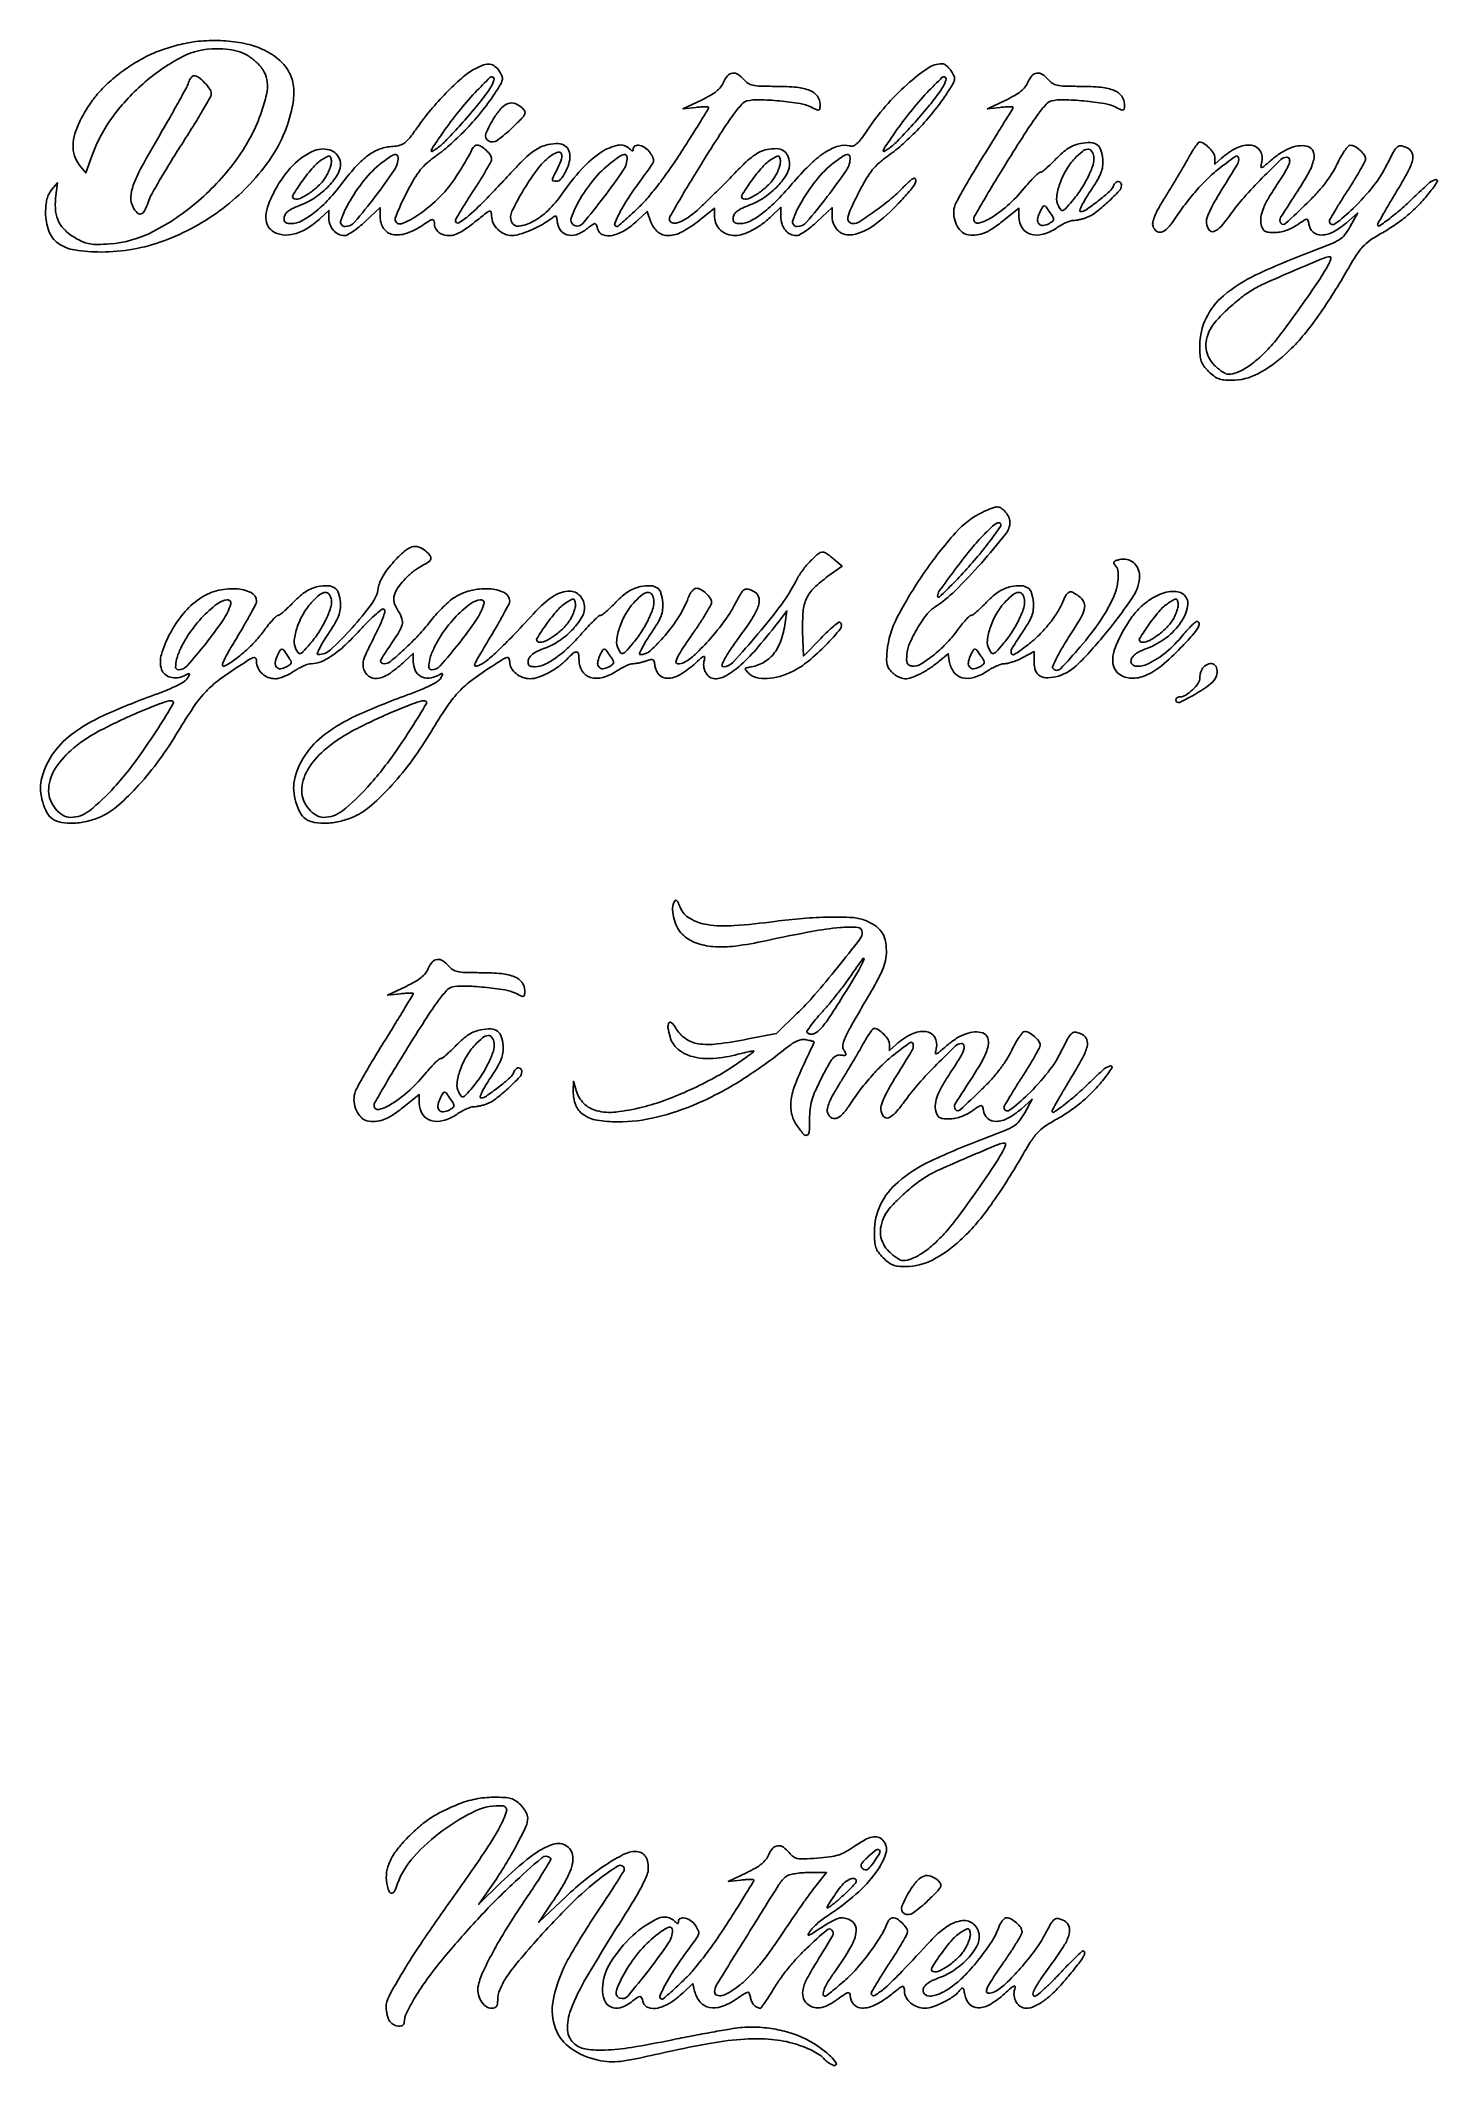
# Model space of a CAD drawing. Extents: x 50 to 514, y 34 to 706.
import ezdxf

# ---------------------------------------------------------------- set-up
doc = ezdxf.new("R2010")
doc.units = 0

msp = doc.modelspace()

# ---------------------------------------------------------------- linework, layer by layer
for points in [[(97.5, 704.578383, 0.021773), (91.70303, 702.966332, 0.029142), (86.621302, 700.977533, 0.029708), (81.882244, 698.445493, 0.024088), (77.119597, 695.199291, 0.022585), (72.687407, 691.529335, 0.032265), (69.135353, 687.862723, 0.033322), (66.169117, 683.865453, 0.026587), (63.507923, 679.202708, 0.040916), (61.735857, 674.812946, 0.069676), (61.095777, 670.91511, 0.08313), (61.585541, 667.495235, 0.089839), (63.160904, 664.522573), (65.321809, 661.775428), (67.44807, 667.647598, -0.072333), (74.302932, 680.443025, -0.056173), (85.064473, 692.030429, -0.058957), (97.324705, 700.28073, -0.119197), (108.569257, 703, -0.029773), (112.939409, 702.739541, -0.05372), (116.431239, 701.93522, -0.059692), (119.417814, 700.481572, -0.047443), (122.237547, 698.261221, -0.078069), (124.557469, 695.229249, -0.102681), (125.559944, 691.902233, -0.077502), (125.28307, 687.756055, -0.028335), (123.664865, 682.086521, -0.072939), (115.562903, 666.535629, -0.057506), (102.736317, 652.510996, -0.059708), (87.724165, 642.332371, -0.101628), (73.181748, 638.245117, -0.012882), (69.290423, 638.067294, -0.044154), (66.767543, 638.239998, -0.05656), (64.656841, 638.82324, -0.03237), (62.271016, 639.967837, -0.054667), (58.678528, 642.539375, -0.090837), (56.404453, 645.474711, -0.091593), (55.329884, 649.007425, -0.05639), (55.330114, 653.366696), (55.911169, 658.5), (53.955584, 656.139216, 0.059531), (53.063842, 654.756743, 0.049987), (52.458855, 653.120055, 0.041304), (52.1116, 651.116475, 0.022267), (52, 648.611722, 0.085814), (53.059522, 642.483816, 0.154655), (56.112592, 638.461815, 0.116221), (61.650396, 636.229238, 0.037849), (70.5, 635.553989, 0.088907), (91.185432, 639.250944, 0.073856), (110.813322, 650.015764, 0.07578), (126.019881, 665.68445, 0.103969), (133.862385, 683.631798, 0.065511), (134.318088, 689.78371, 0.101396), (132.958258, 694.916152, 0.100547), (129.677909, 699.129604, 0.063546), (124.455823, 702.565415, 0.059214), (118.831922, 704.534097, 0.03599), (111.854011, 705.563643, 0.034784), (104.446476, 705.600667, 0.04081)], [(99.430095, 691.75, -0.047355), (98.808338, 690.271809, -0.002426), (96.325807, 685.702035, -0.003848), (93.302361, 680.299282, -0.00278), (89.851858, 674.320757, 0.006558), (83.807048, 663.661966, 0.037263), (81.100516, 657.73368, 0.077168), (80.288335, 653.722155, 0.135095), (81.032015, 650.440179, 0.063552), (82.395737, 648.523203, 0.290982), (83.655995, 648.18902, 0.203294), (84.853197, 649.214397, 0.035679), (86.005826, 652.017652, -0.046014), (87.035831, 654.382717, -0.005569), (89.82791, 659.329621, -0.006578), (93.296669, 665.140961, -0.005374), (97.155211, 671.267652, 0.004347), (100.920396, 677.218971, 0.006504), (104.096152, 682.488356, 0.003046), (106.702449, 687.00584, 0.128303), (106.989326, 688.075686, 0.157345), (106.503596, 689.616635, 0.037968), (104.771784, 691.700538, 0.037771), (102.750425, 693.495006, 0.164075), (101.252936, 694, 0.163202), (100.773647, 693.839277, 0.060772), (100.256235, 693.339062, 0.05199), (99.782307, 692.61096, 0.042428)], [(194.5, 696.348754, 0.057674), (190.612456, 693.702446, 0.019096), (185.559693, 688.985192, 0.018945), (180.381063, 683.355094, 0.022199), (175.924979, 677.629804, -0.008707), (172.935234, 673.566981, -0.059812), (171.209004, 671.791366, -0.104766), (169.536594, 670.93921, -0.053556), (167.198485, 670.572752, 0.073844), (163.014139, 669.742479, 0.070005), (159.167343, 667.724702, 0.053139), (155.225286, 664.203675, 0.022199), (150.677384, 658.706597, -0.02483), (145.957899, 653.062829, -0.03782), (141.281762, 648.714428, -0.044951), (136.988611, 645.879228, -0.124084), (133.500274, 645, -0.033672), (132.153085, 645.090828, -0.152472), (131.448193, 645.420313, -0.19005), (131.142814, 646.044017, -0.057428), (131.180449, 647.117633, -0.12207), (131.630703, 648.204615, -0.075145), (132.615444, 649.188852, -0.050691), (134.22997, 650.143176, -0.01914), (136.654076, 651.151736, 0.061192), (141.608166, 653.719728, 0.054414), (146.013907, 657.500304, 0.059132), (149.056724, 661.63207, 0.155271), (149.810157, 665.192071, 0.275354), (146.863801, 669.174957, 0.200375), (141.223077, 669.180492, 0.103079), (134.042435, 664.268326, 0.069036), (128.17984, 656.186035, 0.029795), (125.946085, 651.316995, 0.075247), (125.096407, 647.523326, 0.114473), (125.55348, 644.651384, 0.144494), (127.222506, 642.556704, 0.123355), (130.605497, 641.261881, 0.095025), (134.562335, 641.536951, 0.076363), (138.868909, 643.415465, 0.047134), (143.25, 646.801253), (146, 649.374182), (146, 646.75852, 0.090108), (146.393939, 644.590342, 0.091946), (147.524434, 642.716468, 0.097124), (149.190003, 641.447817, 0.114826), (151.11427, 641, 0.126571), (152.171508, 641.271989, 0.021546), (153.962745, 642.362072, 0.022319), (156.000399, 643.861563, 0.018248), (158.042841, 645.636842), (163, 650.273684), (163, 647.20827, 0.147009), (164.156115, 643.361128, 0.201652), (167.126803, 641.376495, 0.135301), (171.686343, 641.732686, 0.059489), (177.140174, 644.474065, -0.006976), (179.432693, 645.945607, -0.092071), (180.366115, 646.310954, -0.353202), (180.826446, 646.065656, -0.100877), (181, 645.214188, 0.103558), (181.363473, 643.478078, 0.118879), (182.385833, 642.131576, 0.104863), (184.025818, 641.286564, 0.066803), (186.161086, 641, 0.089176), (187.690211, 641.27491, 0.035544), (189.636412, 642.160006, 0.029321), (191.906616, 643.572287, 0.0171), (194.461086, 645.511507, -0.003502), (198.09265, 648.427385, -0.080927), (199.249563, 649.071504, -0.42737), (199.804747, 648.795581, -0.075594), (200, 647.511507, 0.113022), (200.541782, 645.145315, 0.088957), (202.090195, 643.010983, 0.087855), (204.304479, 641.526894, 0.106195), (206.75, 641.021962, 0.074124), (209.275373, 641.419054, 0.024403), (212.812841, 642.72132, 0.024594), (216.477437, 644.494746, 0.034514), (219.538582, 646.452054, -0.013427), (220.785192, 647.325259, -0.210524), (221.285978, 647.410808, -0.296274), (221.584329, 647.089865, -0.024424), (221.732452, 645.901691, 0.127197), (222.741092, 642.939795, 0.175335), (224.971915, 641.270518, 0.151378), (228.029991, 641.286476, 0.090451), (231.272871, 643, -0.008447), (232.281509, 643.766173, -0.011881), (233.208292, 644.4125, -0.008217), (233.996919, 644.916625, -0.138971), (234.291098, 645, -0.250493), (234.506323, 644.884956, -0.03149), (234.780653, 644.4125, -0.030968), (235.054801, 643.766228, -0.020878), (235.289749, 643, 0.255154), (236.989767, 641.194893, 0.137585), (240.130008, 641.062079, 0.083296), (244.275352, 642.801973, 0.048422), (248.548721, 646.121074), (251.597442, 649.002159), (252.862333, 645.504166, 0.132981), (255.200859, 642.168103, 0.183786), (258.624887, 640.989603, 0.117934), (263.20461, 642.241382, 0.041848), (268.903741, 646.018146), (274, 650.046507), (274, 647.079957, 0.110199), (274.518464, 644.756131, 0.10038), (275.9853, 642.782375, 0.095202), (278.181548, 641.46062, 0.08821), (280.772166, 641, 0.081572), (283.371831, 641.426961, 0.039814), (286.469157, 642.755346, 0.036287), (289.70554, 644.772158, 0.032363), (292.75, 647.30812), (296, 650.392334), (296, 647.267595, 0.076621), (296.376826, 644.823019, 0.094915), (297.469091, 642.800388, 0.105447), (299.12374, 641.472528, 0.117067), (301.11427, 641, 0.126571), (302.171508, 641.271989, 0.021546), (303.962745, 642.362072, 0.022319), (306.000399, 643.861563, 0.018248), (308.042841, 645.636842), (313, 650.273684), (313, 647.20827, 0.21397), (315.076313, 642.578528, 0.235484), (319.789606, 641.298975, 0.110468), (326.957265, 644.478362, 0.04533), (334.942964, 651.598182, 0.008207), (338.586703, 655.6238, 0.04033), (340.412318, 658.082887, 0.140741), (340.788526, 659.399341, 0.413836), (340.187091, 660, 0.161046), (339.724488, 659.847032, 0.014402), (338.750204, 659.079104, 0.017597), (337.621347, 658.065826, 0.012823), (336.437091, 656.865035, -0.031588), (332.524336, 653.184552, -0.017399), (327.319588, 649.171174, -0.012254), (322.183668, 645.675806, -0.144254), (319.889991, 645, -0.224577), (318.58837, 645.615681, -0.22471), (318.239099, 647.012217, -0.060945), (319.177112, 649.854709, -0.007808), (322.012526, 655.634205, -0.014587), (324.342697, 659.890582, -0.037908), (326.331265, 662.761153, -0.043198), (328.56932, 665.078655, -0.024376), (331.639746, 667.5, 0.02875), (336.608605, 671.489394, 0.019752), (341.780141, 676.539065, 0.019398), (346.666979, 682.121764, 0.023518), (350.783569, 687.729859, 0.008058), (352.92107, 691.064161, 0.080951), (353.551243, 692.586811, 0.153232), (353.459802, 693.83298, 0.050717), (352.605154, 695.479859, 0.038538), (351.861268, 696.444151, 0.041198), (350.993396, 697.259709, 0.044971), (350.134997, 697.824688, 0.12368), (349.437109, 698, 0.152014), (344.759904, 696.544361, 0.031157), (337.872859, 691.135775, 0.031677), (330.70648, 683.883476, 0.03276), (324.600284, 675.861316, -0.012473), (322.633971, 673.048287, -0.05085), (321.234317, 671.504942, -0.094563), (320.057984, 670.793391, -0.154005), (318.902447, 670.735762, 0.136021), (315.158805, 670.681083, 0.070318), (310.862103, 668.734437, 0.050748), (305.98885, 664.895685, 0.023665), (300.47265, 659.031822, -0.015791), (294.765251, 652.770064, -0.034643), (289.940081, 648.444604, -0.046321), (285.841054, 645.822983, -0.119675), (282.451889, 645, -0.035049), (281.137008, 645.092284, -0.153752), (280.442961, 645.423494, -0.187807), (280.141968, 646.04797, -0.056967), (280.180449, 647.117633, -0.12207), (280.630703, 648.204615, -0.075145), (281.615444, 649.188852, -0.050691), (283.22997, 650.143176, -0.01914), (285.654076, 651.151736, 0.061192), (290.608166, 653.719728, 0.054414), (295.013907, 657.500304, 0.059132), (298.056724, 661.63207, 0.155271), (298.810157, 665.192071, 0.079287), (298.148367, 667.702393, 0.156788), (296.793036, 669.225889, 0.131485), (294.61357, 669.831966, 0.048841), (291.417418, 669.550485, 0.06899), (289.021323, 668.747909, 0.049041), (286.616522, 667.243666, 0.029651), (283.610485, 664.627002, 0.007312), (279.004176, 659.97655, -0.004901), (275.46318, 656.36696, -0.004917), (271.856147, 652.831664, -0.004811), (268.650578, 649.809855, -0.019543), (266.612495, 648.06798, -0.034882), (263.723586, 646.098439, -0.078806), (261.263059, 645.140251, -0.167518), (259.681232, 645.327594, -0.287813), (259, 646.413021, -0.130524), (259.263166, 647.403958, -0.001787), (262.415366, 652.874643, -0.004903), (266.170655, 659.194989, -0.003189), (270.626777, 666.425788, -0.003709), (276.498454, 675.665681, -0.014907), (280.294932, 681.175587, -0.01993), (283.017262, 684.590732, -0.154217), (284.734702, 685.648262, -0.069202), (288.728502, 686.080147, -0.015576), (295.567928, 685.658218, -0.015108), (302.34943, 684.820033, -0.077543), (305.950459, 683.674601, 0.008839), (307.935832, 682.727618, 0.178876), (308.590829, 682.67947, 0.307268), (308.928183, 683.084949, 0.024435), (309, 684.553592, 0.16588), (308.083236, 687.240887, 0.131504), (305.629049, 689.113377, 0.074424), (301.275854, 690.186404, 0.023279), (294.543979, 690.5, -0.006322), (289.22664, 690.567234, -0.044751), (286.663695, 690.862577, -0.092132), (285.045219, 691.523924, -0.079744), (283.67742, 692.75, 0.077139), (281.780316, 694.468335, 0.177509), (279.932807, 694.902203, 0.183536), (278.285641, 694.036845, 0.083024), (276.973879, 691.936939, -0.06885), (276.033135, 690.332017, -0.05497), (274.624869, 688.90131, -0.041273), (272.570035, 687.492581, -0.017372), (269.602559, 685.933566), (263.5, 682.993253), (267.75, 683.508444, -0.012245), (269.379654, 683.665609, -0.020666), (270.751562, 683.707227, -0.016135), (271.815034, 683.661185, -0.392259), (272, 683.461692, -0.137628), (271.88551, 683.05363, -0.000613), (269.514192, 679.171108, -0.002867), (266.781652, 674.76638, -0.001799), (263.537676, 669.64456, -0.009361), (259.518251, 663.601125, -0.012129), (255.597509, 658.222453, -0.013489), (251.912983, 653.676544, -0.024399), (248.62423, 650.194686, -0.004245), (246.109231, 647.820367, -0.006592), (243.895825, 645.819689, -0.00247), (241.97241, 644.143456, -0.179878), (241.586554, 644, -0.529513), (240.87307, 645.050003, -0.031881), (242.811524, 649.15838, -0.024051), (246.460527, 655.074247, -0.010047), (251.913053, 662.697619, 0.015204), (253.326509, 664.717517, 0.114688), (253.725336, 665.804076, 0.146789), (253.550903, 666.832026, 0.030123), (252.626278, 668.447619, 0.091722), (251.117692, 670.025431, 0.097557), (249.175406, 670.917127, 0.161082), (247.654023, 670.789755, 0.300551), (247, 669.8, -0.051663), (246.943785, 669.257401, -0.354955), (246.75, 669.1, -0.180052), (246.421376, 669.222304, -0.018208), (245.8, 669.8, 0.254951), (241.836485, 670.966085, 0.094498), (236.302468, 668.61608, 0.061779), (229.854489, 663.035523, 0.032835), (223.301142, 654.735481, -0.051748), (218.71815, 649.361196, -0.065208), (213.443892, 645.507041, -0.099025), (209.012393, 644.119556, -0.339848), (206.602057, 645.594638, -0.208245), (206.757083, 649.09868, -0.022348), (210.741461, 656.400328, -0.02773), (215.601709, 663.50977, -0.076318), (219.977618, 667.696877, -0.081699), (222.002264, 668.669843, -0.367337), (223.111903, 668.175464, -0.193966), (223.224065, 666.436745, -0.0382), (221.996136, 663.492422, 0.002564), (220.391018, 660.303773, 0.086613), (220.150097, 659.491783, 0.386062), (220.421667, 659.112373, 0.053225), (221.47432, 659, 0.223131), (222.889412, 659.664591, 0.049848), (224.420688, 661.93661, 0.049112), (225.604761, 664.774448, 0.074421), (226, 667.415156, 0.127164), (225.424675, 669.640717, 0.162853), (223.874103, 671.062181, 0.118617), (221.345366, 671.530129, 0.052519), (217.970939, 670.992175, 0.054382), (215.774966, 670.136163, 0.040042), (213.561627, 668.747312, 0.031249), (211.126532, 666.684126, 0.014552), (208.225116, 663.729473, -0.004479), (198.492606, 653.410567, -0.020725), (192.572486, 647.735878, -0.047907), (189.131946, 645.242837, -0.579924), (188, 645.89056, -0.132771), (188.164249, 646.498198, -0.002797), (189.7625, 649.203657, -0.006289), (191.700667, 652.352427, -0.004172), (194, 655.918616, 0.006152), (196.298783, 659.515147, 0.00885), (198.2375, 662.758828, 0.005309), (199.781294, 665.516158, 0.1256), (200, 666.373068, 0.155882), (199.579536, 667.688955, 0.047892), (198.19706, 669.283567, 0.048028), (196.523423, 670.595513, 0.143181), (195.139875, 671, 0.125224), (194.633079, 670.871052, 0.066005), (194.105018, 670.485937, 0.059213), (193.636751, 669.91923, 0.056558), (193.305778, 669.25, -0.040348), (192.835219, 668.215633, -0.004868), (191.596336, 666.038419, -0.005763), (190.066312, 663.477793, -0.004714), (188.373121, 660.774403, -0.052601), (182.927646, 653.958369, -0.04419), (175.871954, 647.975698, -0.065734), (170.079809, 644.933074, -0.521628), (168, 646.384205, -0.096268), (168.171732, 647.267889, -0.00635), (169.178679, 649.672377, -0.009007), (170.475555, 652.520403, -0.0066), (172.012526, 655.634205, -0.014587), (174.342697, 659.890582, -0.037908), (176.331265, 662.761153, -0.043198), (178.56932, 665.078655, -0.024376), (181.639746, 667.5, 0.02875), (186.608605, 671.489394, 0.019752), (191.780141, 676.539065, 0.019398), (196.666979, 682.121764, 0.023518), (200.783569, 687.729859, 0.008058), (202.92107, 691.064161, 0.080951), (203.551243, 692.586811, 0.153232), (203.459802, 693.83298, 0.050717), (202.605154, 695.479859, 0.077733), (201.102629, 697.141369, 0.144405), (199.438593, 697.832436, 0.111584), (197.357913, 697.591142, 0.036202)], [(198.402828, 688.217743, -0.013573), (194.188276, 682.89951, -0.009943), (189.238895, 677.224014, -0.008968), (184.540277, 672.230538, -0.044805), (181.623118, 669.731637, -0.044079), (180.233855, 668.916382, -0.685684), (179.952291, 669.183744, -0.051226), (180.727812, 670.626546, -0.002324), (183.903788, 675.266726, -0.018494), (188.980364, 682.058868, -0.018754), (194.522496, 688.424712, -0.012518), (199.545154, 693.513341, -0.550412), (200.756053, 693.217743, -0.16388), (200.756178, 692.496286, -0.028806), (200.243042, 691.220063, -0.02855), (199.437657, 689.73515, -0.022237)], [(348.402828, 688.217743, -0.013573), (344.188276, 682.89951, -0.009943), (339.238895, 677.224014, -0.008968), (334.540277, 672.230538, -0.044805), (331.623118, 669.731637, -0.044079), (330.233855, 668.916382, -0.685684), (329.952291, 669.183744, -0.051226), (330.727812, 670.626546, -0.002324), (333.903788, 675.266726, -0.018494), (338.980364, 682.058868, -0.018754), (344.522496, 688.424712, -0.012518), (349.545154, 693.513341, -0.550412), (350.756053, 693.217743, -0.16388), (350.756178, 692.496286, -0.028806), (350.243042, 691.220063, -0.02855), (349.437657, 689.73515, -0.022237)], [(377.973879, 691.936939, -0.06885), (377.033135, 690.332017, -0.05497), (375.624869, 688.90131, -0.041273), (373.570035, 687.492581, -0.017372), (370.602559, 685.933566), (364.5, 682.993253), (368.75, 683.508444, -0.010492), (370.379689, 683.671382, -0.017705), (371.751562, 683.730768, -0.012078), (372.835524, 683.7131, -0.402414), (373, 683.541832, -0.136862), (372.901096, 683.187272, -0.000361), (370.246039, 678.805692, -0.002184), (367.218956, 673.86706, -0.001356), (363.624814, 668.095379, 0.004533), (359.984109, 662.165273, 0.006103), (356.803118, 656.727859, 0.004287), (354.238291, 652.126931, 0.063604), (353.567175, 650.411624, 0.089781), (353.38037, 647.620289, 0.077682), (354.156764, 644.785336, 0.084118), (355.673044, 642.521726, 0.142668), (357.626589, 641.378872, 0.077069), (360.349691, 641.127441, 0.075023), (363.047985, 641.706871, 0.055418), (366.080417, 643.254936, 0.021542), (369.903741, 646.018146), (375, 650.046507), (375, 647.178241, 0.143397), (376.064396, 643.543195, 0.180119), (378.850041, 641.448849, 0.141232), (382.919068, 641.417722, 0.080995), (387.404862, 643.5, -0.021456), (388.954013, 644.456897, -0.022213), (390.561988, 645.265625, -0.022603), (392.010359, 645.838064, -0.082987), (392.979309, 646, 0.037383), (393.884063, 646.06774, 0.01644), (395.065713, 646.285622, 0.016164), (396.309634, 646.599994, 0.020866), (397.427227, 646.972332, 0.075251), (400.35768, 648.625155, 0.020096), (404.451868, 652.101355, 0.01467), (408.275892, 655.835236, 0.194391), (409, 657.62736, 0.153658), (408.693638, 658.600716, 0.262771), (407.947128, 658.958572, 0.187255), (407.025975, 658.528127, 0.099584), (406.342149, 657.449243, -0.122334), (405.079206, 655.641728, -0.014485), (401.268692, 652.50634, -0.013128), (397.272117, 649.572238, -0.152933), (395.444993, 649, -0.518943), (395.189925, 649.3623, -0.025912), (395.850062, 650.942299, -0.023597), (397.005564, 653.084022, -0.012189), (398.638824, 655.652865, 0.011479), (400.994465, 659.346302, 0.043088), (402.210661, 661.809299, 0.062852), (402.744828, 663.927732, 0.049144), (402.800028, 666.30102, 0.059098), (402.199962, 669.371248, 0.161802), (400.910919, 671.132178, 0.151769), (398.762034, 671.836756, 0.050094), (395.413241, 671.553081, 0.049712), (393.377432, 670.958953, 0.044966), (391.424986, 669.95939, 0.038524), (389.432188, 668.47552, 0.022236), (387.266825, 666.411166, -0.010429), (385.576026, 664.721276, -0.01479), (383.998119, 663.29578, -0.010786), (382.643403, 662.192304, -0.167021), (382.083774, 662, 0.182134), (381.54198, 661.79587, 0.012611), (380.322236, 660.668958, 0.016636), (378.912436, 659.204684, 0.011676), (377.420916, 657.468793, -0.034387), (371.860361, 651.56208, -0.045365), (366.004105, 647.052936, -0.077218), (361.639632, 645.148929, -0.491727), (360, 646.413021, -0.130524), (360.263166, 647.403958, -0.001787), (363.415366, 652.874643, -0.004903), (367.170655, 659.194989, -0.003189), (371.626777, 666.425788, -0.003709), (377.498454, 675.665681, -0.014907), (381.294932, 681.175587, -0.01993), (384.017262, 684.590732, -0.154217), (385.734702, 685.648262, -0.069202), (389.728502, 686.080147, -0.015576), (396.567928, 685.658218, -0.015108), (403.34943, 684.820033, -0.077543), (406.950459, 683.674601, 0.008839), (408.935832, 682.727618, 0.178876), (409.590829, 682.67947, 0.307268), (409.928183, 683.084949, 0.024435), (410, 684.553592, 0.16588), (409.083236, 687.240887, 0.131504), (406.629049, 689.113377, 0.074424), (402.275854, 690.186404, 0.023279), (395.543979, 690.5, -0.006322), (390.22664, 690.567234, -0.044751), (387.663695, 690.862577, -0.092132), (386.045219, 691.523924, -0.079744), (384.67742, 692.75, 0.077139), (382.780316, 694.468335, 0.177509), (380.932807, 694.902203, 0.183536), (379.285641, 694.036845, 0.083024)], [(200.950653, 680.261135, 0.043161), (198.119349, 674.808147, 0.37542), (198.925459, 672.42082, 0.295675), (201.818338, 672.56005, 0.036656), (206.894115, 676.803647, 0.005966), (210.040726, 679.926125, 0.079105), (210.986795, 681.252901, 0.233126), (210.990268, 682.249306, 0.09545), (210.155023, 683.359707, 0.094414), (207.787819, 684.802249, 0.172621), (205.554248, 684.840556, 0.128131), (203.327602, 683.383004, 0.042813)], [(431.233854, 666.75, -0.005167), (429.784303, 664.202906, -0.00215), (427.777155, 660.793086, -0.002127), (425.596041, 657.15918, -0.002748), (423.561687, 653.843484, 0.01018), (421.365119, 650.141069, 0.029457), (420.052658, 647.466586, 0.042906), (419.413673, 645.482399, 0.134076), (419.470329, 644.093484, 0.155234), (420.613603, 642.476178, 0.240485), (422.262502, 642.183893, 0.130013), (424.320787, 643.460453, 0.043937), (426.527449, 646.25, -0.015676), (430.100844, 651.332501, -0.018752), (433.787974, 655.876812, -0.020071), (437.547802, 659.838411, -0.025425), (441.339798, 663.167932, -0.012349), (446.801142, 667.276854, -0.555003), (447.886118, 666.827013, -0.177988), (447.471993, 664.648815, -0.005114), (442.451451, 656.467373, 0.009952), (440.004856, 652.392504, 0.022265), (438.349221, 649.183354, 0.02781), (437.368133, 646.699426, 0.109643), (437.201451, 645.073331, 0.132116), (438.092873, 642.83485, 0.336181), (439.673522, 642.379491, 0.122582), (442.053004, 644.049935, 0.02375), (445.329106, 648.208309, -0.026649), (449.682771, 653.669059, -0.013374), (455.71827, 660.107539, -0.006658), (461.894511, 666.188558, -0.193438), (463.913446, 667, -0.327061), (464.731096, 666.401094, -0.160041), (464.716149, 665.038818, -0.052949), (463.557166, 662.53922, -0.011696), (461.031159, 658.540015, 0.011946), (457.788404, 653.400359, 0.03937), (456.009512, 649.812243, 0.061587), (455.268218, 647.009198, 0.095647), (455.405772, 644.519411, 0.057324), (455.904087, 643.197241, 0.144485), (456.607345, 642.460183, 0.106956), (457.743303, 642.097836, 0.023923), (459.786918, 642, 0.045534), (461.598635, 642.165334, 0.03552), (463.513217, 642.660372, 0.034187), (465.417624, 643.448485, 0.034044), (467.199663, 644.489707, -0.005071), (469.667339, 646.130201, -0.122702), (470.443229, 646.398028, -0.351011), (470.889232, 646.101368, -0.040251), (471.181798, 644.841834, 0.177123), (472.639784, 642.162741, 0.191181), (475.430153, 641.16312, 0.1174), (479.328823, 642.231777, 0.053884), (483.677803, 645.264449), (487.392286, 648.5), (484.946143, 644.044042, -0.04047), (483.15604, 641.329217, -0.085137), (481.291826, 639.636931, -0.046778), (478.330978, 638.118956, -0.005668), (471.5, 635.477956, 0.020199), (453.632148, 627.966123, 0.0661), (442.867104, 621.060328, 0.104766), (437.061474, 613.574272, 0.113197), (435, 604.585219, 0.016776), (435.109616, 601.31913, 0.064679), (435.504665, 599.33233, 0.080226), (436.346687, 597.73669, 0.034946), (437.923077, 595.923077, 0.03371), (439.632871, 594.429501, 0.070232), (441.173419, 593.567025, 0.065916), (442.955569, 593.133739, 0.026721), (445.456321, 593, 0.121998), (454.303997, 595.191414, 0.066224), (463.491331, 601.720515, 0.049481), (473.045614, 612.574177, 0.024511), (483.018615, 628, -0.007475), (486.756535, 634.237797, -0.044472), (489.033476, 637.272495, -0.060458), (491.512396, 639.435501, -0.020721), (495.570061, 641.952631, 0.022407), (500.043633, 644.748686, 0.025078), (504.077269, 647.83781, 0.025354), (507.742713, 651.282814, 0.023965), (511.114043, 655.143991, 0.021848), (513.803094, 658.861971, 0.659885), (513.332343, 659.574086, 0.137723), (511.259063, 658.563293, 0.010845), (506.722656, 654.345343, -0.011539), (502.1884, 650.141115, -0.017068), (498.007845, 646.687666, -0.013751), (494.616862, 644.221449, -0.603549), (494, 644.546324, -0.127832), (494.125792, 645.030306, -0.001479), (495.7625, 647.945901, -0.004396), (497.700336, 651.304847, -0.002841), (500, 655.16093, 0.009428), (504.03679, 662.137105, 0.059492), (505.583761, 665.934208, 0.153267), (505.498322, 668.297608, 0.186906), (504.065741, 669.964816, 0.067185), (502.01496, 670.730254, 0.223185), (500.645018, 670.429494, 0.104782), (499.363345, 668.928395, 0.01011), (497.147144, 664.647328, -0.053095), (492.642441, 657.518687, -0.03078), (485.869032, 649.968007, -0.037355), (479.83045, 644.846676, -0.612937), (478, 645.77888, -0.133108), (478.14631, 646.318732, -0.00215), (479.7625, 649.054365, -0.005458), (481.700504, 652.223591, -0.003574), (484, 655.835721, 0.005891), (486.29883, 659.484025, 0.008509), (488.2375, 662.766681, 0.004985), (489.786213, 665.558453, 0.124768), (490, 666.401854, 0.158396), (489.55801, 667.762055, 0.053079), (488.140169, 669.33235, 0.053058), (486.400868, 670.585378, 0.139289), (484.921259, 670.949796, 0.211837), (484.210785, 670.604132, 0.022441), (483.06103, 669.109187, 0.02462), (481.804735, 667.112055, 0.017319), (480.584374, 664.754391, -0.029354), (478.863626, 661.617239, -0.023398), (476.661133, 658.446917, -0.021178), (473.941169, 655.193381, -0.015404), (470.65868, 651.804594, -0.00655), (463.437246, 644.976267, -0.440413), (461.922746, 645.105889, -0.312743), (461.830398, 646.970056, -0.005547), (467.518304, 655.886949, 0.018992), (471.166276, 661.959982, 0.067756), (472.792056, 666.181152, 0.146102), (472.6337, 668.916934, 0.232956), (470.977529, 670.507132, 0.093793), (468.337788, 670.826214, 0.06782), (465.427605, 670.229685, 0.056658), (462.313133, 668.722119, 0.036001), (459.068088, 666.326286, -0.002691), (456.235902, 663.928327, -0.109682), (455.523582, 663.558669, -0.541619), (455.241693, 663.812245, -0.022844), (455.562494, 665.392972, 0.196091), (455.036029, 669.092319, 0.240546), (452.133907, 670.952662, 0.136809), (447.307469, 670.104232, 0.073336), (442.25, 666.700723), (440, 664.651372), (440, 666.768982, 0.14354), (439.5511, 668.300443, 0.051816), (438.121457, 670.090939, 0.05181), (436.35924, 671.545145, 0.147659), (434.852603, 672, 0.237044), (434.465327, 671.805467, 0.009076), (433.499862, 670.457813, 0.014558), (432.402348, 668.761956, 0.009555)], [(145.021245, 660.534375, -0.060123), (142.835008, 657.795606, -0.04119), (139.775754, 655.246501, -0.040661), (136.672593, 653.423819, -0.168219), (134.543767, 653.174719, -0.513727), (134.041314, 654.347325, -0.019166), (137.135172, 659.042478, -0.024951), (140.857063, 663.732057, -0.075494), (143.968382, 666.349197, -0.011708), (145.535753, 667.257521, -0.163151), (146.169739, 667.371812, -0.287068), (146.555582, 667.044045, -0.036315), (146.821652, 665.932276, -0.091162), (146.80236, 664.943873, -0.030159), (146.425464, 663.536353, -0.028878), (145.809683, 661.993184, -0.029048)], [(169, 666.871727, -0.150617), (167.706547, 662.67529, -0.014478), (161.365155, 653.921517, -0.012201), (154.495499, 645.431291, -0.219978), (151.399657, 644, -0.517189), (149.956314, 646.038133, -0.049418), (153.011252, 652.575067, -0.040244), (158.379178, 660.15206, -0.059657), (164.300393, 665.721623, -0.015413), (166.567806, 667.288904, -0.083689), (167.935254, 667.878363, -0.263938), (168.67277, 667.669398, -0.197144)], [(245, 666.871727, -0.151086), (243.695168, 662.652122, -0.014154), (237.232919, 653.753774, -0.010477), (230.214956, 645.028516, -0.309875), (227.614711, 644.304716, -0.419327), (226.40253, 646.832244, -0.046992), (229.419976, 653.227775, -0.043187), (234.491017, 660.314867, -0.057004), (240.300393, 665.721623, -0.015413), (242.567806, 667.288904, -0.083689), (243.935254, 667.878363, -0.263938), (244.67277, 667.669398, -0.197144)], [(294.021245, 660.534375, -0.060123), (291.835008, 657.795606, -0.04119), (288.775754, 655.246501, -0.040661), (285.672593, 653.423819, -0.168219), (283.543767, 653.174719, -0.513727), (283.041314, 654.347325, -0.019166), (286.135172, 659.042478, -0.024951), (289.857063, 663.732057, -0.075494), (292.968382, 666.349197, -0.011708), (294.535753, 667.257521, -0.163151), (295.169739, 667.371812, -0.287068), (295.555582, 667.044045, -0.036315), (295.821652, 665.932276, -0.091162), (295.80236, 664.943873, -0.030159), (295.425464, 663.536353, -0.028878), (294.809683, 661.993184, -0.029048)], [(319, 666.871727, -0.150617), (317.706547, 662.67529, -0.014478), (311.365155, 653.921517, -0.012201), (304.495499, 645.431291, -0.219978), (301.399657, 644, -0.517189), (299.956314, 646.038133, -0.049418), (303.011252, 652.575067, -0.040244), (308.379178, 660.15206, -0.059657), (314.300393, 665.721623, -0.015413), (316.567806, 667.288904, -0.083689), (317.935254, 667.878363, -0.263938), (318.67277, 667.669398, -0.197144)], [(399.823738, 667.139719, -0.118531), (399.58294, 664.474202, -0.032248), (397.961177, 660.534776, -0.031567), (395.537726, 656.283593, -0.032907), (392.628657, 652.433151, -0.005632), (390.378103, 649.888164, -0.125257), (389.562667, 649.346617, -0.324899), (388.922362, 649.538572, -0.039986), (388.08503, 650.84112, -0.154216), (387.524475, 653.830295, -0.053207), (388.525197, 658.163547, -0.049631), (390.640699, 662.746554, -0.056184), (393.546976, 666.618487, -0.034298), (396.023244, 668.907363, -0.149773), (397.854586, 669.639223, -0.276097), (399.113089, 669.022083, -0.107976)], [(385.38499, 648.535184, -0.016822), (386.31786, 647.001266, -0.163677), (386.458149, 646.264988, -0.209068), (386.105268, 645.687346, -0.02971), (384.89264, 644.942543, -0.094308), (382.958727, 644.337234, -0.246726), (381.641756, 644.845785, -0.214016), (381.193263, 646.312115, -0.075815), (381.805687, 648.472874, -0.015652), (382.78582, 650.456995, -0.272258), (383.376766, 650.818525, -0.243772), (384.026483, 650.495967, -0.012933)], [(477.877304, 631.75, -0.025615), (474.552772, 626.188373, -0.006418), (468.556782, 617.477004, -0.006468), (462.329844, 608.911389, -0.024738), (458.125927, 603.828162, -0.026212), (454.414654, 600.171992, -0.037487), (450.738669, 597.374192, -0.043831), (447.345686, 595.573017, -0.100441), (444.521948, 595, -0.112176), (443.684505, 595.190276, -0.029848), (442.479764, 595.858654, -0.028712), (441.165215, 596.804282, -0.026104), (439.923077, 597.923077, -0.074519), (437.986951, 600.541849, -0.090947), (437.069013, 603.442621, -0.087445), (437.22354, 606.570387, -0.063445), (438.423223, 609.851529, -0.064824), (440.396401, 612.694549, -0.020215), (444.043883, 616.406722, -0.020629), (448.28458, 620.070284, -0.02996), (452.333151, 622.908095, -0.032927), (456.536223, 625.126391, -0.004047), (466.05822, 629.284181, -0.001958), (476.161581, 633.552094, -0.096317), (478.285184, 633.990822, -0.368317), (478.491469, 633.819138, -0.087961), (478.489258, 633.336367, -0.051181), (478.279385, 632.612845, -0.025745)], [(363, 549.273372, 0.09957), (353.94487, 542.442947, 0.030813), (343.366739, 528.937605, 0.030931), (334.510675, 514.196841, 0.096135), (331.238407, 503.129344, 0.018411), (331.081712, 500.475497, 0.063239), (331.260805, 498.762172, 0.085236), (331.823853, 497.432372, 0.053755), (332.883924, 496.116076, 0.042599), (333.844866, 495.306273, 0.036291), (334.98049, 494.621597, 0.037871), (336.112576, 494.150549, 0.079817), (337.04966, 494, 0.085973), (339.294506, 494.388866, 0.031372), (342.268635, 495.666588, 0.029429), (345.4728, 497.532508, 0.027801), (348.5, 499.794699), (351.5, 502.30801), (351.841175, 499.904005, 0.12255), (353.299038, 496.304884, 0.171004), (356.135406, 494.350566, 0.140838), (360.029704, 494.409947, 0.07543), (364.404862, 496.5, -0.024932), (365.978309, 497.456862, -0.024003), (367.658899, 498.265625, -0.024734), (369.20655, 498.832439, -0.075546), (370.309218, 499, 0.060571), (371.415853, 499.134555, 0.020575), (372.974588, 499.588071, 0.020114), (374.671808, 500.235646, 0.021824), (376.264809, 501.001943), (380, 503.003885), (380, 499.537126, 0.091194), (380.529739, 496.656819, 0.17283), (382.041492, 494.883874, 0.145456), (384.55448, 494.285962, 0.059018), (388.055394, 494.89845, 0.127351), (394.678437, 498.908538, 0.02302), (404.322886, 509.750942, 0.021995), (412.933642, 521.389378, 0.149344), (415, 528.153179, 0.108755), (414.464598, 530.585571, 0.113272), (412.961136, 532.527162, 0.115962), (410.793466, 533.588795, 0.118153), (408.39565, 533.563166, 0.022832), (407.11927, 533.180108, 0.133492), (406.547124, 532.786469, 0.278459), (406.472562, 532.323239, 0.100798), (406.855355, 531.744645, -0.155732), (407.76244, 529.986951, -0.058776), (407.902367, 527.19182, -0.050615), (407.338273, 523.876638, -0.041403), (406.096347, 520.5, -0.043042), (401.775354, 512.97475, -0.023998), (395.330902, 504.589235, -0.015425), (388.746268, 497.29164, -0.42022), (386.399046, 497.267621, -0.307185), (386.219802, 498.203021, -0.017052), (387.55443, 501.031759, -0.018066), (389.719459, 504.892604, -0.006649), (393.041177, 510.185003, 0.016955), (395.819157, 514.820595, 0.088469), (396.778856, 517.627026, 0.169606), (396.402315, 519.661663, 0.110642), (394.777494, 521.443296, 0.033109), (392.726686, 522.686083, 0.235851), (391.599583, 522.703429, 0.161631), (390.650508, 521.786197, 0.014295), (389.171178, 518.75, -0.042053), (387.127965, 515.087332, -0.028247), (384.22831, 511.268147, -0.027318), (380.774361, 507.637675, -0.030263), (377.05572, 504.536017, -0.018034), (373.411934, 502.050597, -0.483632), (372.448059, 502.38981, -0.224239), (372.620071, 503.951425, -0.009954), (375.638824, 508.652865, 0.011479), (377.994465, 512.346302, 0.043088), (379.210661, 514.809299, 0.062852), (379.744828, 516.927732, 0.049144), (379.800028, 519.30102, 0.059098), (379.199962, 522.371248, 0.161802), (377.910919, 524.132178, 0.151769), (375.762034, 524.836756, 0.050094), (372.413241, 524.553081, 0.049712), (370.377432, 523.958953, 0.044966), (368.424986, 522.95939, 0.038524), (366.432188, 521.47552, 0.022236), (364.266825, 519.411166, -0.01023), (362.57734, 517.72125, -0.014553), (361.003471, 516.29578, -0.010486), (359.652469, 515.190064, -0.167777), (359.101993, 515, 0.197641), (358.574647, 514.783076, 0.0118), (357.356418, 513.518401, 0.016279), (355.954103, 511.888692, 0.01119), (354.467891, 509.956258, -0.03499), (350.743054, 505.562387, -0.032653), (346.3596, 501.620691, -0.031427), (342.188601, 498.740943, -0.17265), (339.549517, 498.20733, -0.079655), (338.520519, 498.527214, -0.170332), (337.946971, 499.115164, -0.10738), (337.715943, 500.140431, -0.022185), (337.784186, 502.000609, -0.083184), (338.718259, 505.704785, -0.02922), (341.217482, 510.607507, -0.02908), (344.258414, 515.168984, -0.087545), (346.984841, 517.708981, 0.050524), (353.815811, 523.191576, 0.017542), (362.513029, 532.371094, 0.011822), (370.553025, 541.922269, 0.170643), (372, 546.03858, 0.116577), (371.624972, 547.625228, 0.063744), (370.504251, 549.29354, 0.0652), (369.049499, 550.573939, 0.153909), (367.678571, 550.97723, 0.070274), (367.01667, 550.870661, 0.012326), (365.81808, 550.467329, 0.013154), (364.426411, 549.918631, 0.011477)], [(369, 545.065512, -0.151351), (368.811733, 544.457804, -0.004541), (367.273511, 542.256598, -0.008639), (365.374758, 539.6865, -0.005815), (363.122589, 536.815512, -0.012494), (358.335977, 531.153457, -0.01227), (353.244335, 525.702564, -0.006834), (348.635816, 521.132079, -0.661757), (348, 521.402101, -0.158044), (348.55669, 523.119295, -0.003723), (353.635865, 530.02097, -0.008962), (358.788544, 536.662747, -0.02261), (362.835842, 541.25, -0.009557), (365.814237, 544.217255, -0.052586), (367.603715, 545.604174, -0.222862), (368.534339, 545.712334, -0.322519)], [(167.586008, 532.884437, 0.019542), (165.532064, 530.41214, 0.030597), (163.987381, 528.119915, 0.035957), (162.937986, 526.001429, 0.057432), (162.39338, 524.058601, -0.120347), (160.163245, 518.75585, -0.024709), (153.674672, 510.846786, -0.021756), (146.525702, 503.619759, -0.189035), (142.394516, 502, -0.524465), (142.152861, 502.349657, -0.023107), (142.84555, 503.954279, -0.022371), (144.013386, 506.099841, -0.011878), (145.638824, 508.652865, 0.011479), (147.994465, 512.346302, 0.043088), (149.210661, 514.809299, 0.062852), (149.744828, 516.927732, 0.049144), (149.800028, 519.30102, 0.059098), (149.199962, 522.371248, 0.161802), (147.910919, 524.132178, 0.151769), (145.762034, 524.836756, 0.050094), (142.413241, 524.553081, 0.049712), (140.377432, 523.958953, 0.044966), (138.424986, 522.95939, 0.038524), (136.432188, 521.47552, 0.022236), (134.266825, 519.411166, -0.01023), (132.57734, 517.72125, -0.014553), (131.003471, 516.29578, -0.010486), (129.652469, 515.190064, -0.167777), (129.101993, 515, 0.196894), (128.575818, 514.784442, 0.012099), (127.374388, 513.542881, 0.016512), (125.991833, 511.940075, 0.011377), (124.529065, 510.039594, -0.027133), (121.611882, 506.486841, -0.024185), (118.218149, 503.124807, -0.024956), (114.665687, 500.237681, -0.037436), (111.276928, 498.123922, -0.512144), (110.749378, 498.387774, -0.145218), (110.889836, 499.478941, -0.027011), (112.32546, 502.302036, -0.004146), (115.525414, 507.729228, 0.004492), (118.005343, 511.94191, 0.006654), (120.096397, 515.682291, 0.003303), (121.800927, 518.879116, 0.121076), (121.998486, 519.678571, 0.289333), (120.165795, 522.588807, 0.100532), (115.137951, 523.846523, 0.07671), (108.691031, 523.14499, 0.086339), (103.039204, 520.527169, 0.069561), (97.762195, 515.661041, 0.048737), (93.259807, 508.930604, 0.05021), (90.432154, 502.087732, 0.150842), (90.471669, 497.089263, 0.14346), (91.548436, 495.48908, 0.105654), (93.450904, 494.491402, 0.095871), (95.764165, 494.302913, 0.095676), (97.982553, 494.990663, -0.007122), (99.320506, 495.682383, -0.276083), (99.642092, 495.657949, -0.367404), (99.712109, 495.386038, -0.009808), (99.10589, 494.197857, -0.133619), (98.125481, 493.16025, -0.020804), (95.634878, 491.778641, -0.019386), (92.200972, 490.219974, -0.009891), (87.780196, 488.517782, 0.019124), (71.178839, 481.771072, 0.056027), (60.578301, 475.471629, 0.082657), (54.085718, 468.609512, 0.095365), (50.560961, 460.333679, 0.074011), (50.33908, 456.910931, 0.049473), (51.05041, 453.043238, 0.050783), (52.434159, 449.60105, 0.119585), (54.251192, 447.536612, 0.11259), (57.233684, 446.321866, 0.053159), (61.406379, 446.086594, 0.048607), (66.052189, 446.774638, 0.047949), (70.500152, 448.348008, 0.072206), (76.171897, 452.063788, 0.027918), (82.870632, 458.690118, 0.025836), (89.728903, 467.113298, 0.022739), (96, 476.556438, -0.011521), (101.005531, 484.473598, -0.038666), (104.7843, 489.301272, -0.044147), (108.990055, 493.150335, -0.018606), (115.25, 497.578849, -0.003528), (119.591974, 500.370721, -0.066821), (121.057087, 501.044313, -0.361928), (121.727633, 500.763154, -0.120387), (122, 499.648336, 0.114579), (122.486899, 497.551493, 0.093958), (123.870667, 495.707195, 0.090268), (125.890648, 494.441633, 0.095197), (128.189194, 494, 0.069523), (129.415931, 494.171402, 0.026197), (131.059378, 494.734375, 0.025344), (132.808525, 495.543114, 0.028124), (134.404862, 496.5, -0.023196), (135.96609, 497.456872, -0.023154), (137.610154, 498.265625, -0.023746), (139.107519, 498.835027, -0.07914), (140.14328, 499, 0.099758), (143.433497, 499.663047, 0.051348), (147.136139, 501.687352, 0.038613), (151.362902, 505.106166, 0.018152), (156.293994, 510.11883, -0.009535), (159.321811, 513.30473, -0.021283), (161.768942, 515.580837, -0.019948), (163.670489, 517.077325, -0.368506), (164.378951, 517.021049, -0.270681), (164.581738, 516.248518, -0.019506), (163.878015, 514.059121, -0.021091), (162.694923, 511.198652, -0.010159), (160.952366, 507.633878, 0.006446), (158.505899, 502.721891, 0.042398), (157.52708, 500.156188, 0.087331), (157.334696, 498.339264, 0.089941), (157.77891, 496.585895, 0.169415), (159.784523, 494.489078, 0.179139), (162.60718, 494.155983, 0.096527), (166.40203, 495.894132, 0.03064), (171.25, 499.840452), (174, 502.374182), (174, 499.75852, 0.108871), (174.656841, 496.777675, 0.154985), (176.475138, 494.791497, 0.151703), (179.139037, 494.193384, 0.103151), (182.141435, 495.075694, -0.008746), (183.350531, 495.695826, -0.307921), (183.649131, 495.653442, -0.332944), (183.703843, 495.368308, -0.009544), (183.10589, 494.197857, -0.133619), (182.125481, 493.16025, -0.020804), (179.634878, 491.778641, -0.019386), (176.200972, 490.219974, -0.009891), (171.780196, 488.517782, 0.019124), (155.178839, 481.771072, 0.056027), (144.578301, 475.471629, 0.082657), (138.085718, 468.609512, 0.095365), (134.560961, 460.333679, 0.074011), (134.33908, 456.910931, 0.049473), (135.05041, 453.043238, 0.050783), (136.434159, 449.60105, 0.119585), (138.251192, 447.536612, 0.11259), (141.233684, 446.321866, 0.053159), (145.406379, 446.086594, 0.048607), (150.052189, 446.774638, 0.047949), (154.500152, 448.348008, 0.072206), (160.171897, 452.063788, 0.027918), (166.870632, 458.690118, 0.025836), (173.728903, 467.113298, 0.022739), (180, 476.556438, -0.011521), (185.005531, 484.473598, -0.038666), (188.7843, 489.301272, -0.044147), (192.990055, 493.150335, -0.018606), (199.25, 497.578849, -0.003222), (203.69792, 500.442689, -0.070485), (205.105204, 501.079374, -0.380613), (205.752124, 500.772255, -0.100384), (206, 499.550052, 0.133217), (206.543977, 497.544591, 0.08868), (208.0992, 495.722874, 0.082275), (210.318007, 494.443399, 0.089965), (212.762344, 494, 0.087533), (215.433061, 494.471162, 0.033848), (218.882684, 495.998912, 0.033596), (222.29405, 498.098662, 0.050272), (224.924314, 500.402682, -0.020319), (227.001268, 502.454062, -0.20252), (228.129898, 502.851949, -0.345919), (228.813625, 502.244037, -0.044519), (229, 500.154988, 0.144158), (230.066086, 496.534211, 0.179794), (232.854101, 494.448338, 0.140757), (236.924098, 494.420431, 0.081029), (241.404862, 496.5, -0.021456), (242.954013, 497.456897, -0.022213), (244.561988, 498.265625, -0.022603), (246.010359, 498.838064, -0.082987), (246.979309, 499, 0.036829), (247.880606, 499.066477, 0.016519), (249.049823, 499.279581, 0.01625), (250.276288, 499.587288, 0.021255), (251.373132, 499.951765, -0.026377), (252.820815, 500.416423, -0.199528), (253.517175, 500.321099, -0.205183), (253.929574, 499.762694, -0.028025), (254.188232, 498.302627, 0.163789), (255.628857, 495.274004, 0.212721), (258.447463, 494.138685, 0.125299), (262.489004, 495.325305, 0.05), (267.171469, 498.773877, -0.005574), (269.43878, 500.776809, -0.074132), (270.377465, 501.371119, -0.526862), (270.706029, 501.168144, -0.088968), (270.590859, 500.28627, 0.104418), (270.377169, 498.140284, 0.099946), (271.04104, 496.053915, 0.110839), (272.384959, 494.546348, 0.156753), (274.084844, 494, 0.137167), (277.970874, 495.086516, 0.047401), (282.689023, 498.599375, 0.032978), (288.445423, 504.534251, 0.012295), (295.748664, 513.572675), (297.997327, 516.5), (297.398115, 512.5, -0.046277), (295.927976, 506.523184, -0.08622), (293.519039, 502.172665, -0.100762), (290.081905, 499.322874, -0.083695), (285.571407, 497.80609, 0.019427), (284.410996, 497.575393, 0.322829), (284.168325, 497.293729, 0.211436), (284.312575, 496.872735, 0.009642), (285.392836, 495.75, 0.140276), (287.838559, 494.392673, 0.068567), (291.420357, 494.065808, 0.058469), (295.598942, 494.751814, 0.04741), (299.828887, 496.413291, 0.054161), (305.124674, 499.862073, 0.028469), (310.920028, 505.179098, 0.020754), (315.753269, 510.579954, 0.386107), (315.651337, 512.681996, 0.374859), (315.194539, 512.713154, 0.01046), (313.520032, 511.386218, 0.016519), (311.52118, 509.618661, 0.009965), (309.265879, 507.400788), (303.5, 501.5), (303.20851, 509.814834, -0.030197), (303.37258, 516.290031, -0.087138), (304.52041, 520.612757, -0.092321), (307.027483, 524.143134, -0.03661), (311.610006, 527.971616), (316.303475, 531.342211), (313.595974, 533.671105, 0.014614), (312.495737, 534.562898, 0.018634), (311.42897, 535.315887, 0.016804), (310.507098, 535.873231, 0.12824), (310.020962, 536, 0.176243), (308.246478, 535.354468, 0.029804), (305.582534, 532.835682, 0.032178), (302.931096, 529.619687, 0.039749), (300.915826, 526.30064, -0.043683), (296.250209, 518.750897, -0.01577), (288.385966, 508.872985, -0.008787), (280.048706, 499.395792, -0.210981), (276.888091, 498, -0.519414), (276.455326, 498.615671, -0.042976), (277.424746, 500.722032, -0.022439), (279.632982, 504.22784, -0.005286), (283.643839, 509.875308, 0.019571), (287.130549, 515.094368, 0.073667), (288.668795, 518.704754, 0.14931), (288.566595, 521.212591, 0.187719), (287.065741, 522.964816, 0.058203), (285.10199, 523.738077, 0.22277), (283.841838, 523.509373, 0.108571), (282.664754, 522.211372, 0.009692), (280.536529, 518.32405, -0.039651), (277.298696, 513.168604, -0.020846), (272.527452, 507.289252, -0.019831), (267.539522, 502.073469, -0.072833), (263.838964, 499.416725, -0.12565), (261.822335, 498.950368, -0.500608), (261.199393, 499.823316, -0.067437), (262.63129, 502.840252, -0.007087), (267, 509.337162, 0.006785), (269.298704, 512.75122, 0.009695), (271.2375, 515.846218, 0.006082), (272.771854, 518.476546, 0.129697), (273, 519.341284, 0.15513), (272.5591, 520.728154, 0.054028), (271.154912, 522.317695, 0.053914), (269.413127, 523.59182, 0.131713), (267.890497, 524, 0.164092), (267.251163, 523.784375, 0.05428), (266.522837, 523.093488, 0.047195), (265.826466, 522.095007, 0.038458), (265.273642, 520.914003, -0.050487), (262.189499, 514.71731, -0.034846), (257.553825, 508.390836, -0.032118), (252.670772, 503.317018, -0.187228), (249.276916, 502, -0.534747), (249.061432, 502.322751, -0.01862), (249.811005, 503.954279, -0.019979), (251.005208, 506.100013, -0.010724), (252.638824, 508.652865, 0.011479), (254.994465, 512.346302, 0.043088), (256.210661, 514.809299, 0.062852), (256.744828, 516.927732, 0.049144), (256.800028, 519.30102, 0.059098), (256.199962, 522.371248, 0.161802), (254.910919, 524.132178, 0.151769), (252.762034, 524.836756, 0.050094), (249.413241, 524.553081, 0.049712), (247.377432, 523.958953, 0.044966), (245.424986, 522.95939, 0.038524), (243.432188, 521.47552, 0.022236), (241.266825, 519.411166, -0.01041), (239.576151, 517.721274, -0.014768), (237.998625, 516.29578, -0.010758), (236.644262, 515.192094, -0.167093), (236.085498, 515, 0.187014), (235.517006, 514.779662, 0.007788), (233.903143, 513.260785, 0.012567), (232.029662, 511.347939, 0.008502), (229.987651, 509.079269, -0.022944), (225.579057, 504.456994, -0.035936), (221.348135, 500.955555, -0.042925), (217.534565, 498.702141, -0.112445), (214.451889, 498, -0.035049), (213.137008, 498.092284, -0.153752), (212.442961, 498.423494, -0.187807), (212.141968, 499.04797, -0.056967), (212.180449, 500.117633, -0.12207), (212.630703, 501.204615, -0.075145), (213.615444, 502.188852, -0.050691), (215.22997, 503.143176, -0.01914), (217.654076, 504.151736, 0.061192), (222.608166, 506.719728, 0.054414), (227.013907, 510.500304, 0.059132), (230.056724, 514.63207, 0.155271), (230.810157, 518.192071, 0.185641), (228.955547, 521.873865, 0.216612), (225.255954, 523.060731, 0.123371), (220.086589, 521.104948, 0.05551), (214.585185, 516.29827, -0.004292), (207.704238, 508.917571, -0.011591), (202.654283, 503.834558, -0.015253), (198.828134, 500.37603, -0.056867), (196.137238, 498.570968, -0.101695), (194.765227, 498.184515, -0.545424), (194.386035, 498.689566, -0.044776), (195.363412, 500.74361, -0.001856), (199.533271, 507.742308, 0.004498), (202.010188, 511.949976, 0.006661), (204.098705, 515.686133, 0.00331), (205.800988, 518.879231, 0.121057), (205.998486, 519.678571, 0.289614), (204.185463, 522.554275, 0.09798), (199.170018, 523.830329, 0.075988), (192.789635, 523.203799, 0.089348), (187.270077, 520.687164, 0.030789), (185.52679, 519.312913, 0.014309), (183.433204, 517.332017, 0.014114), (181.346659, 515.119948, 0.019116), (179.598476, 513.000726, -0.025355), (175.733543, 508.432743, -0.018438), (171.005184, 503.745742, -0.012553), (166.422471, 499.734254, -0.175243), (164.391846, 499, -0.1314), (163.433144, 499.256373, -0.341427), (163.178061, 499.876654, -0.076849), (163.7567, 501.167968, -0.006014), (165.852004, 504.319825, 0.008224), (169.254851, 509.487949, 0.077259), (170.316043, 511.918767, 0.1483), (170.242695, 513.897798, 0.055576), (169.040966, 516.433716, -0.026023), (168.086166, 518.175087, -0.062029), (167.615024, 519.570557, -0.077754), (167.556213, 520.834123, -0.064575), (167.873391, 522.143502, -0.0643), (169.217099, 524.632334, -0.036445), (171.41749, 527.264262, -0.035514), (174.086346, 529.655597, -0.045622), (176.862605, 531.42895, 0.025829), (179.100211, 532.736687, 0.184576), (179.820824, 533.735038, 0.235339), (179.60053, 534.810181, 0.042742), (178.171259, 536.345012, 0.104418), (175.849154, 537.697727, 0.160192), (173.54115, 537.701682, 0.10247), (170.939, 536.211102, 0.028523)], [(113.445872, 518.829458, -0.071829), (110.799225, 513.360865, -0.019701), (105.117552, 505.626155, -0.013539), (98.948612, 498.30248, -0.214109), (96.046417, 497, -0.410638), (95.148986, 497.886527, -0.070265), (95.487724, 500.5169, -0.04635), (96.875628, 504.192966, -0.029228), (99.125117, 508.194978, -0.043517), (103.65702, 514.064565, -0.046929), (109.032362, 518.89963, -0.134061), (112.335862, 520.189346, -0.541058)], [(146.823738, 520.139719, -0.118531), (146.58294, 517.474202, -0.032248), (144.961177, 513.534776, -0.031567), (142.537726, 509.283593, -0.032907), (139.628657, 505.433151, -0.005632), (137.378103, 502.888164, -0.125257), (136.562667, 502.346617, -0.324899), (135.922362, 502.538572, -0.039986), (135.08503, 503.84112, -0.154216), (134.524475, 506.830295, -0.053207), (135.525197, 511.163547, -0.049631), (137.640699, 515.746554, -0.056184), (140.546976, 519.618487, -0.034298), (143.023244, 521.907363, -0.149773), (144.854586, 522.639223, -0.276097), (146.113089, 522.022083, -0.107976)], [(197.445872, 518.829458, -0.071829), (194.799225, 513.360865, -0.019701), (189.117552, 505.626155, -0.013539), (182.948612, 498.30248, -0.214109), (180.046417, 497, -0.410638), (179.148986, 497.886527, -0.070265), (179.487724, 500.5169, -0.04635), (180.875628, 504.192966, -0.029228), (183.125117, 508.194978, -0.043517), (187.65702, 514.064565, -0.046929), (193.032362, 518.89963, -0.134061), (196.335862, 520.189346, -0.541058)], [(226.021245, 513.534375, -0.060123), (223.835008, 510.795606, -0.04119), (220.775754, 508.246501, -0.040661), (217.672593, 506.423819, -0.168219), (215.543767, 506.174719, -0.513727), (215.041314, 507.347325, -0.019166), (218.135172, 512.042478, -0.024951), (221.857063, 516.732057, -0.075494), (224.968382, 519.349197, -0.011708), (226.535753, 520.257521, -0.163151), (227.169739, 520.371812, -0.287068), (227.555582, 520.044045, -0.036315), (227.821652, 518.932276, -0.091162), (227.80236, 517.943873, -0.030159), (227.425464, 516.536353, -0.028878), (226.809683, 514.993184, -0.029048)], [(253.823738, 520.139719, -0.118531), (253.58294, 517.474202, -0.032248), (251.961177, 513.534776, -0.031567), (249.537726, 509.283593, -0.032907), (246.628657, 505.433151, -0.005632), (244.378103, 502.888164, -0.125257), (243.562667, 502.346617, -0.324899), (242.922362, 502.538572, -0.039986), (242.08503, 503.84112, -0.154216), (241.524475, 506.830295, -0.053207), (242.525197, 511.163547, -0.049631), (244.640699, 515.746554, -0.056184), (247.546976, 519.618487, -0.034298), (250.023244, 521.907363, -0.149773), (251.854586, 522.639223, -0.276097), (253.113089, 522.022083, -0.107976)], [(376.823738, 520.139719, -0.118531), (376.58294, 517.474202, -0.032248), (374.961177, 513.534776, -0.031567), (372.537726, 509.283593, -0.032907), (369.628657, 505.433151, -0.005632), (367.378103, 502.888164, -0.125257), (366.562667, 502.346617, -0.324899), (365.922362, 502.538572, -0.039986), (365.08503, 503.84112, -0.154216), (364.524475, 506.830295, -0.053207), (365.525197, 511.163547, -0.049631), (367.640699, 515.746554, -0.056184), (370.546976, 519.618487, -0.034298), (373.023244, 521.907363, -0.149773), (374.854586, 522.639223, -0.276097), (376.113089, 522.022083, -0.107976)], [(420.5, 521.430599, 0.044269), (417.210664, 519.335054, 0.04304), (414.307818, 516.675215, 0.038565), (411.64721, 513.288767, 0.024793), (409.080936, 509.000473, 0.030866), (406.90897, 504.239269, 0.07577), (406.090313, 500.490736, 0.113755), (406.558968, 497.636961, 0.143594), (408.222506, 495.556704, 0.143863), (412.296382, 494.182896, 0.1111), (416.928587, 495.034476, 0.072662), (422.328638, 498.331699, 0.028259), (428.75, 504.310727, 0.009546), (432.515031, 508.389176, 0.044341), (434.421253, 510.961517, 0.155639), (434.761798, 512.351177, 0.394295), (434.06695, 513, 0.183406), (433.532556, 512.797154, 0.012099), (432.305581, 511.654664, 0.016244), (430.886628, 510.174706, 0.01135), (429.381043, 508.420134, -0.047084), (423.852538, 502.838003, -0.061684), (417.825769, 498.950211, -0.133537), (413.712098, 498.183796, -0.434411), (412.180449, 500.117633, -0.12207), (412.630703, 501.204615, -0.075145), (413.615444, 502.188852, -0.050691), (415.22997, 503.143176, -0.01914), (417.654076, 504.151736, 0.075437), (423.891072, 507.612524, 0.077869), (428.743099, 512.735919, 0.100978), (430.958526, 517.954015, 0.251518), (429.8, 521.8, 0.13747), (428.196543, 522.701482, 0.069774), (425.875015, 522.933525, 0.059962), (423.188839, 522.501462, 0.049914)], [(426.021245, 513.534375, -0.060123), (423.835008, 510.795606, -0.04119), (420.775754, 508.246501, -0.040661), (417.672593, 506.423819, -0.168219), (415.543767, 506.174719, -0.513727), (415.041314, 507.347325, -0.019166), (418.135172, 512.042478, -0.024951), (421.857063, 516.732057, -0.075494), (424.968382, 519.349197, -0.011708), (426.535753, 520.257521, -0.163151), (427.169739, 520.371812, -0.287068), (427.555582, 520.044045, -0.036315), (427.821652, 518.932276, -0.091162), (427.80236, 517.943873, -0.030159), (427.425464, 516.536353, -0.028878), (426.809683, 514.993184, -0.029048)], [(132.38499, 501.535184, -0.016822), (133.31786, 500.001266, -0.163677), (133.458149, 499.264988, -0.209068), (133.105268, 498.687346, -0.02971), (131.89264, 497.942543, -0.094308), (129.958727, 497.337234, -0.246726), (128.641756, 497.845785, -0.214016), (128.193263, 499.312115, -0.075815), (128.805687, 501.472874, -0.015652), (129.78582, 503.456995, -0.272258), (130.376766, 503.818525, -0.243772), (131.026483, 503.495967, -0.012933)], [(239.38499, 501.535184, -0.016822), (240.31786, 500.001266, -0.163677), (240.458149, 499.264988, -0.209068), (240.105268, 498.687346, -0.02971), (238.89264, 497.942543, -0.094308), (236.958727, 497.337234, -0.246726), (235.641756, 497.845785, -0.214016), (235.193263, 499.312115, -0.075815), (235.805687, 501.472874, -0.015652), (236.78582, 503.456995, -0.272258), (237.376766, 503.818525, -0.243772), (238.026483, 503.495967, -0.012933)], [(362.38499, 501.535184, -0.016822), (363.31786, 500.001266, -0.163677), (363.458149, 499.264988, -0.209068), (363.105268, 498.687346, -0.02971), (361.89264, 497.942543, -0.094308), (359.958727, 497.337234, -0.246726), (358.641756, 497.845785, -0.214016), (358.193263, 499.312115, -0.075815), (358.805687, 501.472874, -0.015652), (359.78582, 503.456995, -0.272258), (360.376766, 503.818525, -0.243772), (361.026483, 503.495967, -0.012933)], [(436.2, 497.8, 0.073681), (435.739862, 497.179791, 0.038626), (435.3525, 496.298195, 0.037384), (435.088378, 495.313452, 0.046863), (435, 494.37258, -0.150429), (434.424424, 492.502756, -0.052128), (432.582404, 490.322028, -0.052132), (430.312993, 488.556843, -0.140131), (428.365141, 488, 0.072592), (427.843482, 487.923863, 0.087405), (427.40101, 487.702308, 0.100486), (427.105212, 487.373041, 0.133689), (427, 486.98658, 0.542442), (428.273933, 486.157841, 0.029797), (433.364775, 488.787969, 0.027808), (438.583575, 492.297759, 0.155181), (440.505406, 495.017033, 0.113294), (440.686701, 497.230954, 0.216554), (439.742578, 498.702486, 0.224692), (438.047491, 498.927185, 0.119348)], [(94.374207, 485.75, -0.01707), (84.188911, 469.891522, -0.032473), (74.777339, 458.011455, -0.039468), (66.5178, 450.208189, -0.171169), (60.25647, 448, -0.139729), (57.727653, 448.720771, -0.081095), (55.329475, 450.812096, -0.076473), (53.597398, 453.707175, -0.096928), (53, 456.759868, -0.134119), (54.877504, 463.633376, -0.080723), (60.321934, 470.171338, -0.05623), (69.599499, 476.558996, -0.02414), (83.208187, 483.004936, -0.004677), (89.743478, 485.651145, -0.033592), (92.984297, 486.68291, -0.187651), (94.161476, 486.529097, -0.424758)], [(178.374207, 485.75, -0.01707), (168.188911, 469.891522, -0.032473), (158.777339, 458.011455, -0.039468), (150.5178, 450.208189, -0.171169), (144.25647, 448, -0.139729), (141.727653, 448.720771, -0.081095), (139.329475, 450.812096, -0.076473), (137.597398, 453.707175, -0.096928), (137, 456.759868, -0.134119), (138.877504, 463.633376, -0.080723), (144.321934, 470.171338, -0.05623), (153.599499, 476.558996, -0.02414), (167.208187, 483.004936, -0.004677), (173.743478, 485.651145, -0.033592), (176.984297, 486.68291, -0.187651), (178.161476, 486.529097, -0.424758)], [(260.464867, 419.74247, 0.105091), (260.071904, 417.338657, 0.053274), (260.543841, 414.294738, 0.052615), (261.670774, 411.349101, 0.0871), (263.26531, 409.226544, 0.0968), (267.741538, 406.42175, 0.072581), (273.428387, 405.139063, 0.051818), (280.905501, 405.33808, 0.020781), (291, 407.088632, -0.006505), (306.136352, 410.160932, -0.025072), (315.638531, 411.47201, -0.0396), (321.474231, 411.51764, -0.39347), (323, 409.878946, -0.167417), (322.221931, 407.620326, -0.003491), (314.735181, 398.180007, -0.00885), (307.19405, 389.138744, -0.022356), (301.309178, 382.917049), (294.5, 376.334097), (285.099852, 374.500382, -0.016789), (274.854307, 372.856641, -0.068849), (268.576915, 372.931827, -0.116495), (264.332739, 374.633911, -0.103131), (261.074332, 378.118167, 0.055061), (259.696875, 379.906283, 0.483522), (258.836602, 379.823127, 0.18544), (258.526278, 378.345172, 0.02548), (259.196406, 375.211912, 0.15606), (261.817023, 371.134829, 0.110087), (266.706949, 368.647169, 0.081493), (273.550165, 368.038634, 0.046595), (281.75, 369.421356, -0.006212), (283.763387, 369.930646, -0.010612), (285.457812, 370.299083, -0.004623), (286.864611, 370.560369, -0.466265), (287, 370.446749, -0.235639), (286.886254, 370.218794, -0.001906), (285.224496, 368.978142, -0.006294), (283.272763, 367.57025, -0.003944), (280.95573, 365.969937, -0.023624), (273.873356, 361.634383, -0.018558), (265.82675, 357.597843, -0.018748), (257.626788, 354.223771, -0.026558), (250.088957, 351.893999, -0.033217), (241.227962, 350.279263, -0.090175), (234.882779, 350.698788, -0.135451), (230.626597, 353.108373, -0.126619), (228.075075, 357.418665), (227.180377, 360.5), (227.090188, 357.184259, 0.101011), (227.897255, 352.596787, 0.148435), (230.423012, 349.410055, 0.110299), (234.946421, 347.570928, 0.041638), (241.790378, 347, 0.059949), (254.70176, 348.553631, 0.043149), (268.468956, 353.204008, 0.03821), (282.865797, 360.853168, 0.027597), (297.666785, 371.418433, -0.020179), (299.778251, 372.973416, -0.049009), (301.477843, 373.894151, -0.06637), (302.970287, 374.300764, -0.080757), (304.416785, 374.260659, -0.009787), (305.407041, 374.05119, -0.015723), (306.24118, 373.829762, -0.009591), (306.907802, 373.616152, -0.320746), (307, 373.487215, -0.107387), (306.954368, 373.277202, -0.00042), (305.934712, 371.04653, -0.002117), (304.763692, 368.51872, -0.001327), (303.373487, 365.571176, 0.022175), (300.524281, 358.813771, 0.0605), (299.324245, 353.775528, 0.085956), (299.562383, 349.71039, 0.092591), (301.161697, 346.077093, 0.017697), (303.513174, 342.883664, 0.335337), (304.643156, 342.590804, 0.287069), (305.374142, 343.618676, 0.01477), (305.5, 347.878216, -0.027471), (305.686657, 351.273036, -0.043532), (306.256028, 354.127768, -0.035066), (307.407966, 357.244969, -0.011746), (309.510711, 361.62511, -0.007625), (311.808568, 365.971673, -0.048512), (313.213781, 368.032249, -0.11005), (314.433421, 368.97126, -0.145105), (315.814088, 369.178099, 0.017321), (317.134631, 369.039126, 0.271338), (317.525637, 369.232705, 0.273839), (317.545879, 369.666737, 0.017571), (316.886301, 370.810453, -0.179187), (316.556261, 372.408722, -0.064001), (317.207395, 374.683354, -0.027636), (319.039531, 378.363788, -0.003796), (323.332924, 385.780596, 0.004812), (327.659593, 393.290022, 0.027325), (329.700624, 397.425697, 0.04994), (330.671837, 400.521279, 0.051099), (331, 403.723928, 0.057315), (330.583666, 407.34395, 0.098493), (329.335202, 410.099814, 0.095574), (327.095804, 412.221915, 0.051487), (323.6849, 413.933388, 0.078663), (319.584025, 414.786791, 0.015694), (312.082158, 414.912736, 0.016179), (303.220033, 414.496323, 0.014168), (294, 413.5, -0.016378), (280.468165, 412.098202, -0.054848), (271.570013, 412.446427, -0.094859), (265.852945, 414.454956, -0.162166), (262.542211, 418.212567, 0.010661), (261.758322, 419.958304, 0.123787), (261.285403, 420.531669, 0.406653), (260.880812, 420.475615, 0.07243)], [(178.973879, 397.936939, -0.06885), (178.033135, 396.332017, -0.05497), (176.624869, 394.90131, -0.041273), (174.570035, 393.492581, -0.017372), (171.602559, 391.933566), (165.5, 388.993253), (169.75, 389.508444, -0.010492), (171.379689, 389.671382, -0.017705), (172.751563, 389.730768, -0.012078), (173.835524, 389.7131, -0.402414), (174, 389.541832, -0.136862), (173.901096, 389.187272, -0.000361), (171.246039, 384.805692, -0.002184), (168.218956, 379.86706, -0.001356), (164.624814, 374.095379, 0.004533), (160.984109, 368.165273, 0.006103), (157.803118, 362.727859, 0.004287), (155.238291, 358.126931, 0.063604), (154.567175, 356.411624, 0.089781), (154.38037, 353.620289, 0.077682), (155.156764, 350.785336, 0.084118), (156.673044, 348.521726, 0.142668), (158.626589, 347.378872, 0.077069), (161.349691, 347.127441, 0.075023), (164.047985, 347.706871, 0.055418), (167.080417, 349.254936, 0.021542), (170.903741, 352.018146), (176, 356.046507), (176, 353.178241, 0.143397), (177.064396, 349.543195, 0.180119), (179.850041, 347.448849, 0.141232), (183.919068, 347.417722, 0.080995), (188.404862, 349.5, -0.021456), (189.954013, 350.456897, -0.022213), (191.561988, 351.265625, -0.022603), (193.010359, 351.838064, -0.082987), (193.979309, 352, 0.037383), (194.884063, 352.06774, 0.01644), (196.065713, 352.285622, 0.016164), (197.309634, 352.599994, 0.020866), (198.427227, 352.972332, 0.075251), (201.35768, 354.625155, 0.020096), (205.451868, 358.101355, 0.01467), (209.275892, 361.835236, 0.194391), (210, 363.62736, 0.153658), (209.693638, 364.600716, 0.262771), (208.947128, 364.958572, 0.187255), (208.025975, 364.528127, 0.099584), (207.342149, 363.449243, -0.122334), (206.079206, 361.641728, -0.014485), (202.268692, 358.50634, -0.013128), (198.272117, 355.572238, -0.152933), (196.444993, 355, -0.518943), (196.189925, 355.3623, -0.025912), (196.850062, 356.942299, -0.023597), (198.005564, 359.084022, -0.012189), (199.638824, 361.652865, 0.011479), (201.994465, 365.346302, 0.043088), (203.210661, 367.809299, 0.062852), (203.744828, 369.927732, 0.049144), (203.800028, 372.30102, 0.059098), (203.199962, 375.371248, 0.161802), (201.910919, 377.132178, 0.151769), (199.762034, 377.836756, 0.050094), (196.413241, 377.553081, 0.049712), (194.377432, 376.958953, 0.044966), (192.424986, 375.95939, 0.038524), (190.432188, 374.47552, 0.022236), (188.266825, 372.411166, -0.010429), (186.576026, 370.721276, -0.01479), (184.998119, 369.29578, -0.010786), (183.643403, 368.192304, -0.167021), (183.083774, 368, 0.182134), (182.54198, 367.79587, 0.012611), (181.322236, 366.668958, 0.016636), (179.912436, 365.204684, 0.011676), (178.420916, 363.468793, -0.034387), (172.860361, 357.56208, -0.045365), (167.004105, 353.052936, -0.077218), (162.639632, 351.148929, -0.491727), (161, 352.413021, -0.130524), (161.263166, 353.403958, -0.001787), (164.415366, 358.874643, -0.004903), (168.170655, 365.194989, -0.003189), (172.626777, 372.425788, -0.003709), (178.498454, 381.665681, -0.014907), (182.294932, 387.175587, -0.01993), (185.017262, 390.590732, -0.154217), (186.734702, 391.648262, -0.069202), (190.728502, 392.080147, -0.015576), (197.567928, 391.658218, -0.015108), (204.34943, 390.820033, -0.077543), (207.950459, 389.674601, 0.008839), (209.935832, 388.727618, 0.178876), (210.590829, 388.67947, 0.307268), (210.928183, 389.084949, 0.024435), (211, 390.553592, 0.16588), (210.083236, 393.240887, 0.131504), (207.629049, 395.113377, 0.074424), (203.275854, 396.186404, 0.023279), (196.543979, 396.5, -0.006322), (191.22664, 396.567234, -0.044751), (188.663695, 396.862577, -0.092132), (187.045219, 397.523924, -0.079744), (185.67742, 398.75, 0.077139), (183.780316, 400.468335, 0.177509), (181.932807, 400.902203, 0.183536), (180.285641, 400.036845, 0.083024)], [(316.469392, 388.546235, -0.008206), (311.645455, 381.036652, -0.047982), (308.684949, 377.400235, -0.132411), (306.532778, 376.144095, -0.268815), (304.701797, 376.631536, -0.356559), (304.653896, 377.107105, -0.010739), (305.869205, 378.860458, -0.01677), (307.502493, 380.96008, -0.010223), (309.56279, 383.332515, 0.010089), (311.972904, 386.106264, 0.00634), (314.682202, 389.43947, 0.006363), (317.265976, 392.788601, 0.011573), (319.27766, 395.599102, -0.009056), (323.224397, 401.172097, -0.879819), (323.6164, 400.954562, -0.040371), (321.814704, 397.314676, -0.003564)], [(323.233854, 372.75, -0.005167), (321.784303, 370.202906, -0.00215), (319.777155, 366.793086, -0.002127), (317.596041, 363.15918, -0.002748), (315.561687, 359.843484, 0.01018), (313.365119, 356.141069, 0.029457), (312.052658, 353.466586, 0.042906), (311.413673, 351.482399, 0.134076), (311.470329, 350.093484, 0.155234), (312.613603, 348.476178, 0.240485), (314.262502, 348.183893, 0.130013), (316.320787, 349.460453, 0.043937), (318.527449, 352.25, -0.015676), (322.100844, 357.332501, -0.018752), (325.787974, 361.876812, -0.020071), (329.547802, 365.838411, -0.025425), (333.339798, 369.167932, -0.012349), (338.801142, 373.276854, -0.555003), (339.886118, 372.827013, -0.177988), (339.471993, 370.648815, -0.005114), (334.451451, 362.467373, 0.009952), (332.004856, 358.392504, 0.022265), (330.349221, 355.183354, 0.02781), (329.368133, 352.699426, 0.109643), (329.201451, 351.073331, 0.132116), (330.092873, 348.83485, 0.336181), (331.673522, 348.379491, 0.122582), (334.053004, 350.049935, 0.02375), (337.329106, 354.208309, -0.026649), (341.682771, 359.669059, -0.013374), (347.71827, 366.107539, -0.006658), (353.894511, 372.188558, -0.193438), (355.913446, 373, -0.327061), (356.731096, 372.401094, -0.160041), (356.716149, 371.038818, -0.052949), (355.557166, 368.53922, -0.011696), (353.031159, 364.540015, 0.011946), (349.788404, 359.400359, 0.03937), (348.009512, 355.812243, 0.061587), (347.268218, 353.009198, 0.095647), (347.405772, 350.519411, 0.057324), (347.904087, 349.197241, 0.144485), (348.607345, 348.460183, 0.106956), (349.743303, 348.097836, 0.023923), (351.786918, 348, 0.045534), (353.598635, 348.165334, 0.03552), (355.513217, 348.660372, 0.034187), (357.417624, 349.448485, 0.034044), (359.199663, 350.489707, -0.005071), (361.667339, 352.130201, -0.122702), (362.443229, 352.398028, -0.351011), (362.889232, 352.101368, -0.040251), (363.181798, 350.841834, 0.177123), (364.639784, 348.162741, 0.191181), (367.430153, 347.16312, 0.1174), (371.328823, 348.231777, 0.053884), (375.677803, 351.264449), (379.392286, 354.5), (376.946143, 350.044042, -0.04047), (375.15604, 347.329217, -0.085137), (373.291826, 345.636931, -0.046778), (370.330978, 344.118956, -0.005668), (363.5, 341.477956, 0.020199), (345.632148, 333.966123, 0.0661), (334.867104, 327.060328, 0.104766), (329.061474, 319.574272, 0.113197), (327, 310.585219, 0.016776), (327.109616, 307.31913, 0.064679), (327.504665, 305.33233, 0.080226), (328.346687, 303.73669, 0.034946), (329.923077, 301.923077, 0.03371), (331.632871, 300.429501, 0.070232), (333.173419, 299.567025, 0.065916), (334.955569, 299.133739, 0.026721), (337.456321, 299, 0.121998), (346.303997, 301.191414, 0.066224), (355.491331, 307.720515, 0.049481), (365.045614, 318.574177, 0.024511), (375.018615, 334, -0.007475), (378.756535, 340.237797, -0.044472), (381.033476, 343.272495, -0.060458), (383.512396, 345.435501, -0.020721), (387.570061, 347.952631, 0.022407), (392.043633, 350.748686, 0.025078), (396.077269, 353.83781, 0.025354), (399.742713, 357.282814, 0.023965), (403.114043, 361.143991, 0.021848), (405.803094, 364.861971, 0.659885), (405.332343, 365.574086, 0.137723), (403.259063, 364.563293, 0.010845), (398.722656, 360.345343, -0.011539), (394.1884, 356.141115, -0.017068), (390.007845, 352.687666, -0.013751), (386.616862, 350.221449, -0.603549), (386, 350.546324, -0.127832), (386.125792, 351.030306, -0.001479), (387.7625, 353.945901, -0.004396), (389.700336, 357.304847, -0.002841), (392, 361.16093, 0.009428), (396.03679, 368.137105, 0.059492), (397.583761, 371.934208, 0.153267), (397.498322, 374.297608, 0.186906), (396.065741, 375.964816, 0.067185), (394.01496, 376.730254, 0.223185), (392.645018, 376.429494, 0.104782), (391.363345, 374.928395, 0.01011), (389.147144, 370.647328, -0.053095), (384.642441, 363.518687, -0.03078), (377.869032, 355.968007, -0.037355), (371.83045, 350.846676, -0.612937), (370, 351.77888, -0.133108), (370.14631, 352.318732, -0.00215), (371.7625, 355.054365, -0.005458), (373.700504, 358.223591, -0.003574), (376, 361.835721, 0.005891), (378.29883, 365.484025, 0.008509), (380.2375, 368.766681, 0.004985), (381.786213, 371.558453, 0.124768), (382, 372.401854, 0.158396), (381.55801, 373.762055, 0.053079), (380.140169, 375.33235, 0.053058), (378.400868, 376.585378, 0.139289), (376.921259, 376.949796, 0.211837), (376.210785, 376.604132, 0.022441), (375.06103, 375.109187, 0.02462), (373.804735, 373.112055, 0.017319), (372.584374, 370.754391, -0.029354), (370.863626, 367.617239, -0.023398), (368.661133, 364.446917, -0.021178), (365.941169, 361.193381, -0.015404), (362.65868, 357.804594, -0.00655), (355.437246, 350.976267, -0.440413), (353.922746, 351.105889, -0.312743), (353.830398, 352.970056, -0.005547), (359.518304, 361.886949, 0.018992), (363.166276, 367.959982, 0.067756), (364.792056, 372.181152, 0.146102), (364.6337, 374.916934, 0.232956), (362.977529, 376.507132, 0.093793), (360.337788, 376.826214, 0.06782), (357.427605, 376.229685, 0.056658), (354.313133, 374.722119, 0.036001), (351.068088, 372.326286, -0.002691), (348.235902, 369.928327, -0.109682), (347.523582, 369.558669, -0.541619), (347.241693, 369.812245, -0.022844), (347.562494, 371.392972, 0.196091), (347.036029, 375.092319, 0.240546), (344.133907, 376.952662, 0.136809), (339.307469, 376.104232, 0.073336), (334.25, 372.700723), (332, 370.651372), (332, 372.768982, 0.14354), (331.5511, 374.300443, 0.051816), (330.121457, 376.090939, 0.05181), (328.35924, 377.545145, 0.147659), (326.852603, 378, 0.237044), (326.465327, 377.805467, 0.009076), (325.499862, 376.457812, 0.014558), (324.402348, 374.761956, 0.009555)], [(200.823738, 373.139719, -0.118531), (200.58294, 370.474202, -0.032248), (198.961177, 366.534776, -0.031567), (196.537726, 362.283593, -0.032907), (193.628657, 358.433151, -0.005632), (191.378103, 355.888164, -0.125257), (190.562667, 355.346617, -0.324899), (189.922362, 355.538572, -0.039986), (189.08503, 356.84112, -0.154216), (188.524475, 359.830295, -0.053207), (189.525197, 364.163547, -0.049631), (191.640699, 368.746554, -0.056184), (194.546976, 372.618487, -0.034298), (197.023244, 374.907363, -0.149773), (198.854586, 375.639223, -0.276097), (200.113089, 375.022083, -0.107976)], [(186.38499, 354.535184, -0.016822), (187.31786, 353.001266, -0.163677), (187.458149, 352.264988, -0.209068), (187.105268, 351.687346, -0.02971), (185.89264, 350.942543, -0.094308), (183.958727, 350.337234, -0.246726), (182.641756, 350.845785, -0.214016), (182.193263, 352.312115, -0.075815), (182.805687, 354.472874, -0.015652), (183.78582, 356.456995, -0.272258), (184.376766, 356.818525, -0.243772), (185.026483, 356.495967, -0.012933)], [(369.877304, 337.75, -0.025615), (366.552772, 332.188373, -0.006418), (360.556782, 323.477004, -0.006468), (354.329844, 314.911389, -0.024738), (350.125927, 309.828162, -0.026212), (346.414654, 306.171992, -0.037487), (342.738669, 303.374192, -0.043831), (339.345686, 301.573017, -0.100441), (336.521948, 301, -0.112176), (335.684505, 301.190276, -0.029848), (334.479764, 301.858654, -0.028712), (333.165215, 302.804282, -0.026104), (331.923077, 303.923077, -0.074519), (329.986951, 306.541849, -0.090947), (329.069013, 309.442621, -0.087445), (329.22354, 312.570387, -0.063445), (330.423223, 315.851529, -0.064824), (332.396401, 318.694549, -0.020215), (336.043883, 322.406722, -0.020629), (340.28458, 326.070284, -0.02996), (344.333151, 328.908095, -0.032927), (348.536223, 331.126391, -0.004047), (358.05822, 335.284181, -0.001958), (368.161581, 339.552094, -0.096317), (370.285184, 339.990822, -0.368317), (370.491469, 339.819138, -0.087961), (370.489258, 339.336367, -0.051181), (370.279385, 338.612845, -0.025745)], [(188.892125, 120.645662, 0.018149), (183.40427, 118.151647, 0.033441), (179.174547, 115.675034, 0.034203), (175.375518, 112.696372, 0.019989), (171.234008, 108.653913, 0.034543), (167.898881, 104.600366, 0.063156), (165.874689, 100.835076, 0.075712), (165.074718, 97.189064, 0.077846), (165.408994, 93.506573, 0.044436), (166.094081, 91.536835, 0.362219), (166.890012, 91.15017, 0.224341), (167.772461, 91.8699, 0.024571), (168.809161, 94.348789, -0.098052), (174.168271, 103.239574, -0.049425), (183.928711, 112.046573, -0.049667), (194.87163, 118.547793, -0.132045), (203.75, 120.110691, -0.475495), (204.939247, 118.352715, -0.052356), (202.774774, 113.198069, -0.024253), (197.345047, 104.355082, -0.00487), (186.771553, 89.191118, 0.005558), (177.227526, 75.46331, 0.013069), (170.489408, 64.957073, 0.013068), (165.949416, 56.990828, 0.123589), (165, 53.208474, 0.036153), (165.075072, 52.171568, 0.023271), (165.304085, 50.987691, 0.023381), (165.638293, 49.844287, 0.04009), (166.035184, 48.934259, 0.130786), (167.207852, 47.679246, 0.106024), (168.945626, 47.048941, 0.14913), (170.401354, 47.282947, 0.284179), (171.009769, 48.25, -0.113049), (171.758846, 51.407143, -0.02127), (174.625358, 56.646399, -0.021238), (178.655451, 62.722677, -0.016107), (183.561312, 69.039703, -0.013045), (195.412494, 82.589784, -0.018121), (206.763905, 94.042828, -0.011408), (216.655145, 102.908977, -0.391718), (219.535913, 102.79742, -0.341219), (219.60217, 102.281542, -0.00301), (217.460103, 98.674943, -0.00863), (214.83775, 94.484996, -0.005269), (211.605894, 89.626884, 0.009379), (205.670762, 80.544211, 0.013862), (200.840109, 72.343312, 0.015306), (197.292747, 65.428307, 0.051604), (195.598991, 60.644111, 0.100995), (195.506033, 58.051324, 0.090037), (196.418971, 55.511445, 0.09999), (198.055712, 53.660165, 0.163307), (200.023053, 53, 0.081598), (200.962236, 53.154298, 0.154169), (201.575659, 53.603059, 0.117496), (201.921721, 54.423064, 0.037564), (202.041916, 55.75, -0.091074), (202.710623, 59.102381, -0.049388), (204.647697, 62.848437, -0.029428), (208.282456, 67.784013, -0.007395), (214.784681, 75.373488, -0.015527), (225.276553, 86.540504, -0.025873), (234.857261, 95.179765, -0.033991), (242.00536, 100.219274, -0.584885), (244, 99.097434, -0.139454), (243.82067, 98.466964, -0.001688), (241.549313, 94.824837, -0.004887), (238.854828, 90.628163, -0.003158), (235.657235, 85.819858, 0.006607), (232.218417, 80.570644, 0.0059), (228.784751, 75.031858, 0.005928), (225.817043, 69.981746, 0.018249), (223.976915, 66.472424, 0.067433), (220.402921, 55.383267, 0.133764), (221.216204, 46.251567, 0.154137), (226.361075, 39.63128, 0.099711), (235.349839, 35.772264, 0.036858), (239.134584, 35.265629, 0.044434), (242.71936, 35.371131, 0.022693), (247.764604, 36.204026, 0.003088), (258.218995, 38.488788, -0.011655), (272.977376, 41.450179, -0.028056), (284.03882, 42.768501, -0.037408), (292.923647, 42.659613, -0.052009), (300.73096, 41.150336, -0.019569), (303.64877, 40.137793, -0.022582), (306.339162, 38.941792, -0.024368), (308.56, 37.693151, -0.06401), (309.968236, 36.533811, 0.028843), (310.990701, 35.564072, 0.031087), (312.093766, 34.744307, 0.032715), (313.119969, 34.168195, 0.112002), (313.861405, 34, 0.596902), (314.302066, 34.817237, 0.05693), (312.444988, 37.042311, 0.034703), (309.031704, 39.871983, 0.032231), (305.177224, 42.279796, 0.042537), (300.07259, 44.491795, 0.034234), (294.282946, 46.003741, 0.033973), (288.287996, 46.72101, 0.039878), (282.568329, 46.557646, 0.014216), (279.193132, 46.093369, 0.002986), (273.32063, 45.078664, 0.003128), (266.5203, 43.817816, 0.002958), (259.608285, 42.449033, -0.009284), (246.42186, 40.010687, -0.030323), (237.599223, 39.092918, -0.046992), (231.523756, 39.40237, -0.131173), (227.634859, 41.07258, -0.215543), (225.212883, 45.728281, -0.105634), (226.269256, 52.471814, -0.042763), (231.513618, 63.291162, -0.0068), (243.847129, 83.388463, 0.006362), (247.615924, 89.517602, 0.017146), (250.086147, 93.99357, 0.022302), (251.590532, 97.313991, 0.095491), (252, 99.438463, 0.057851), (251.723521, 101.820062, 0.107447), (250.889756, 103.567372, 0.127416), (249.522593, 104.624146, 0.10149), (247.689977, 105, 0.120396), (243.918515, 104.078503, 0.024259), (237.908533, 100.574998, 0.024421), (231.17923, 95.718606, 0.021127), (224.609001, 90), (215.638189, 81.5), (219.674562, 87.5, 0.008918), (223.268569, 93.053798, 0.027186), (225.430011, 96.99007, 0.040383), (226.61318, 100.067174, 0.071712), (227, 102.75034, 0.242423), (224.943996, 106.741659, 0.240998), (220.491563, 107.398561, 0.085893), (213.005636, 103.329751, 0.025074), (203.108359, 94.660301), (195.716718, 87.5), (200.395375, 94.178863, 0.016032), (204.536375, 100.513013, 0.015106), (208.350114, 107.224448, 0.011987), (211.365651, 113.271947, 0.110089), (212, 116.118118, 0.091059), (211.829408, 117.047059, 0.035762), (211.278977, 118.232424, 0.033917), (210.484749, 119.460615, 0.035906), (209.545455, 120.545455, 0.049597), (207.97384, 121.832778, 0.079214), (206.398736, 122.553387, 0.055152), (204.296778, 122.894285, 0.013591), (200.795455, 122.976265, 0.022651), (197.673297, 122.822957, 0.024753), (194.670035, 122.387924, 0.025017), (191.753809, 121.663841, 0.024221)], [(320.35713, 106.651891, -0.024258), (317.464045, 104.862015, -0.050088), (315.022632, 103.81412, -0.043789), (312.218628, 103.193503, -0.014719), (308.04506, 102.771111, -0.007336), (303.504603, 102.513139, -0.059543), (301.431066, 102.67283, -0.116217), (300.060554, 103.296741, -0.061498), (298.727561, 104.61922, 0.074505), (296.8141, 106.421717, 0.178741), (294.955918, 106.902259, 0.18831), (293.298908, 106.05441, 0.083416), (291.973879, 103.936939, -0.06885), (291.033135, 102.332017, -0.05497), (289.624869, 100.90131, -0.041273), (287.570035, 99.492581, -0.017372), (284.602559, 97.933566), (278.5, 94.993253), (282.75, 95.508444, -0.012245), (284.379654, 95.665609, -0.020666), (285.751562, 95.707227, -0.016135), (286.815034, 95.661185, -0.392259), (287, 95.461692, -0.137628), (286.88551, 95.05363, -0.000613), (284.514192, 91.171108, -0.002867), (281.781652, 86.76638, -0.001799), (278.537676, 81.64456, -0.009361), (274.518251, 75.601125, -0.012129), (270.597509, 70.222453, -0.013489), (266.912983, 65.676544, -0.024399), (263.62423, 62.194686, -0.004245), (261.109231, 59.820367, -0.006592), (258.895825, 57.819689, -0.00247), (256.97241, 56.143456, -0.179878), (256.586554, 56, -0.529513), (255.87307, 57.050003, -0.031881), (257.811524, 61.15838, -0.024051), (261.460527, 67.074247, -0.010047), (266.913053, 74.697619, 0.015204), (268.326509, 76.717517, 0.114688), (268.725336, 77.804076, 0.146789), (268.550903, 78.832026, 0.030123), (267.626278, 80.447619, 0.091722), (266.117692, 82.025431, 0.097557), (264.175406, 82.917127, 0.161082), (262.654023, 82.789755, 0.300551), (262, 81.8, -0.051663), (261.943785, 81.257401, -0.354955), (261.75, 81.1, -0.180052), (261.421376, 81.222304, -0.018208), (260.8, 81.8, 0.318237), (255.162901, 82.762962, 0.075472), (246.822728, 77.0856, 0.065961), (239.474595, 68.195698, 0.1311), (236.808429, 59.524199, 0.101683), (237.448804, 55.680637, 0.191574), (239.551651, 53.406686, 0.185297), (242.702114, 53.155787, 0.095173), (246.272871, 55, -0.010154), (248.371854, 56.583137, -0.157765), (249.219035, 56.857272, -0.300982), (249.784057, 56.483268, -0.036413), (250.289749, 55, 0.255318), (251.996716, 53.188634, 0.138417), (255.142963, 53.062653, 0.083176), (259.307605, 54.828515, 0.047645), (263.623202, 58.193264), (266.746405, 61.146539), (267.374704, 58.643197, 0.113463), (269.228945, 55.00966, 0.171759), (272.256997, 53.224166, 0.135616), (276.315425, 53.53733, 0.061734), (281.099519, 55.966949, -0.004581), (284.045068, 57.913921, -0.104968), (284.984129, 58.273542, -0.352393), (285.511083, 57.971093, -0.053851), (285.850815, 56.716949, 0.066553), (286.27367, 55.299172, 0.075922), (287.042299, 54.111318, 0.085224), (288.041483, 53.311724, 0.120778), (289.136034, 53.015313, 0.248185), (289.503859, 53.198683, 0.004676), (290.7782, 55.012558, 0.010232), (292.230647, 57.216839, 0.006524), (293.833231, 59.835949, -0.024427), (295.860969, 62.898062, -0.013159), (298.637061, 66.474529, -0.013077), (301.664463, 69.978678, -0.020015), (304.483783, 72.835949, -0.008176), (311.337823, 79.040559, -0.425756), (312.945932, 78.902459, -0.31213), (313.090966, 76.972611, -0.006857), (307.978004, 68.515906, 0.015062), (304.726485, 62.933104, 0.064506), (303.342051, 59.347086, 0.12104), (303.345451, 56.743734, 0.136637), (304.571429, 54.571429, 0.117422), (306.543416, 53.357981, 0.114636), (308.868957, 53.14911, 0.08428), (311.617222, 54.019954, 0.03799), (314.849962, 56.006272, -0.007474), (317.20169, 57.656824, -0.079049), (318.259519, 58.153855, -0.331956), (318.779555, 57.958383, -0.143532), (319, 57.206272, 0.188438), (320.140587, 54.287312, 0.205732), (322.907811, 53.051618, 0.118104), (327.105836, 53.994542, 0.053258), (331.910202, 57.023254, -0.003604), (335.283427, 59.650353, -0.089655), (336.326336, 60.187544, -0.428661), (336.835568, 59.900611, -0.062015), (337, 58.579957, 0.131775), (337.54266, 56.556675, 0.089444), (339.09215, 54.72634, 0.083039), (341.309396, 53.444456, 0.089865), (343.762344, 53, 0.086206), (346.281191, 53.437531, 0.028702), (349.740181, 54.905526, 0.029003), (353.038591, 56.77982, 0.07617), (355.066898, 58.583247, -0.021072), (355.944165, 59.555452, -0.336968), (356.356344, 59.615434, -0.214914), (356.660575, 59.208421, -0.010437), (357, 57.513276, 0.14583), (358.600512, 54.333879, 0.21173), (361.455941, 53.134977, 0.130566), (365.449857, 54.28105, 0.04894), (370.171469, 57.773877, -0.005574), (372.43878, 59.776809, -0.074132), (373.377465, 60.371119, -0.526862), (373.706029, 60.168144, -0.088968), (373.590859, 59.28627, 0.104782), (373.374678, 57.099296, 0.105716), (374.065778, 55.020258, 0.115705), (375.478512, 53.539691, 0.146061), (377.285184, 53.003738, 0.109182), (380.196573, 53.652303, 0.052029), (383.503401, 55.637459, 0.039595), (387.225489, 58.926882, 0.019545), (391.431543, 63.638241, 0.005954), (394.845908, 67.879531, 0.03512), (396.446018, 70.240215, 0.123942), (396.797014, 71.466167, 0.423682), (396.280109, 72, 0.191603), (395.817971, 71.816156, 0.002949), (393.706592, 69.796762, 0.007406), (391.276642, 67.374359, 0.004775), (388.530109, 64.499614, -0.008504), (385.743185, 61.625809, -0.012462), (383.187572, 59.20258, -0.007876), (380.992208, 57.284304, -0.177502), (380.214816, 56.999614, -0.4588), (379.637798, 57.670661, -0.086739), (380.223097, 59.418456, -0.028373), (382.264833, 62.72692, -0.004616), (386.643839, 68.875308, 0.019571), (390.130549, 74.094368, 0.073667), (391.668795, 77.704754, 0.14931), (391.566595, 80.212591, 0.187719), (390.065741, 81.964816, 0.058203), (388.10199, 82.738077, 0.22277), (386.841838, 82.509373, 0.108571), (385.664754, 81.211372, 0.009692), (383.536529, 77.32405, -0.039651), (380.298696, 72.168604, -0.020846), (375.527452, 66.289252, -0.019831), (370.539522, 61.073469, -0.072833), (366.838964, 58.416725, -0.12565), (364.822335, 57.950368, -0.500608), (364.199393, 58.823316, -0.067437), (365.63129, 61.840252, -0.007087), (370, 68.337162, 0.006785), (372.298704, 71.75122, 0.009695), (374.2375, 74.846218, 0.006082), (375.771854, 77.476546, 0.129697), (376, 78.341284, 0.1552), (375.557696, 79.731912, 0.054407), (374.15141, 81.320534, 0.054263), (372.404383, 82.591852, 0.130905), (370.872148, 83, 0.176924), (370.220244, 82.761872, 0.051292), (369.46458, 81.97922, 0.044647), (368.734316, 80.85513, 0.034994), (368.145203, 79.525005, -0.058613), (365.940185, 75.119595, -0.021588), (361.870281, 69.470598, -0.021875), (357.224944, 64.079633, -0.045695), (353.079563, 60.410821, -0.040758), (349.243202, 58.049801, -0.085285), (345.905058, 57.016971, -0.185967), (343.875262, 57.509033, -0.286202), (343.180449, 59.117633, -0.12207), (343.630703, 60.204615, -0.075145), (344.615444, 61.188852, -0.050691), (346.22997, 62.143176, -0.01914), (348.654076, 63.151736, 0.061192), (353.608166, 65.719728, 0.054414), (358.013907, 69.500304, 0.059132), (361.056724, 73.63207, 0.155271), (361.810157, 77.192071, 0.185633), (359.954986, 80.875117, 0.216727), (356.254771, 82.061408, 0.123409), (351.085239, 80.102689, 0.055521), (345.585185, 75.29153, -0.004651), (336.212208, 65.240098, -0.021153), (330.46136, 59.678052, -0.049354), (327.116093, 57.25031, -0.579204), (326, 57.89056, -0.132771), (326.164249, 58.498198, -0.002797), (327.7625, 61.203657, -0.006289), (329.700667, 64.352427, -0.004172), (332, 67.918616, 0.006152), (334.298783, 71.515147, 0.00885), (336.2375, 74.758828, 0.005309), (337.781294, 77.516158, 0.1256), (338, 78.373068, 0.155882), (337.579536, 79.688955, 0.047892), (336.19706, 81.283567, 0.048028), (334.523423, 82.595513, 0.143181), (333.139875, 83, 0.124889), (332.632145, 82.871171, 0.065462), (332.101252, 82.485938, 0.058773), (331.628824, 81.919238, 0.056249), (331.292959, 81.25, -0.052143), (329.201935, 76.996943, -0.019225), (325.425012, 71.471287, -0.019495), (321.076077, 66.060359, -0.035242), (317.054257, 62.047004, -0.004871), (314.777098, 60.112777, -0.007422), (312.759339, 58.482557, -0.003272), (311.018539, 57.136603, -0.164364), (310.614213, 57, -0.417004), (310.01664, 57.603288, -0.093285), (310.329408, 59.182293, -0.043707), (311.614831, 61.719501, -0.015772), (313.85916, 65.087208, 0.022303), (319.199352, 73.331636, 0.102912), (321.005696, 78.691105, 0.263413), (319.740723, 81.724018, 0.166649), (316.018702, 83, 0.098229), (315.016292, 82.80115, 0.017029), (313.247834, 81.999256, 0.017938), (311.209995, 80.89749, 0.015208), (309.13851, 79.59321, -0.003617), (306.227654, 77.664791, -0.069468), (305.247025, 77.204135, -0.636541), (305.029909, 77.443098, -0.045998), (305.58735, 78.492968, -0.049032), (306.453012, 79.56779, -0.017287), (307.888658, 80.932887, -0.016969), (309.580275, 82.333911, -0.019096), (311.299329, 83.560093, 0.03293), (320.864008, 90.789618, 0.056358), (327.639913, 98.134529, 0.082003), (330.856478, 104.484249, 0.279626), (329.8, 108.8, 0.129211), (328.185203, 109.74267, 0.124406), (326.290817, 109.787882, 0.073731), (323.831041, 108.831349, 0.021121)], [(326.919076, 101.586849, -0.017194), (325.641847, 99.853794, -0.087443), (324.74962, 99.060368, -0.180974), (323.973478, 98.907606, -0.133024), (323.168658, 99.274989, -0.126367), (322.644609, 99.998785, -0.203171), (322.663828, 100.748903, -0.089606), (323.328248, 101.709252, -0.014404), (324.989305, 103.281752, -0.017286), (327.660023, 105.506926, -0.35959), (328.629588, 105.477532, -0.359845), (328.783364, 104.520197, -0.017293)], [(307.706432, 93.75, 0.013515), (305.882633, 91.359059, 0.00305), (302.918261, 87.19366, 0.003158), (299.556352, 82.343296, 0.003058), (296.219312, 77.398628, -0.009167), (292.356666, 71.823269, -0.015146), (288.869623, 67.278926, -0.017968), (285.730185, 63.704702, -0.035442), (282.949201, 61.148628, -0.024956), (279.328224, 58.549752, -0.06944), (276.49436, 57.236454, -0.169236), (274.76291, 57.305725, -0.308108), (274, 58.426251, -0.138756), (274.652998, 60.733982, -0.001045), (285.086529, 77.615045, -0.001577), (295.352529, 94.031952, -0.085465), (297.797251, 96.75, -0.103859), (298.773243, 97.234527, -0.02196), (300.642685, 97.632812, -0.022106), (302.892361, 97.908175, -0.0194), (305.258079, 98), (311.133899, 98)], [(321, 95.196167, -0.193927), (320.645219, 94.31584, -0.00748), (318.122985, 91.772122, -0.014033), (315.296686, 89.156961, -0.018555), (312.572925, 86.947837, -0.042459), (311.482522, 86.265007, -0.711869), (311.27455, 86.463739, -0.039167), (311.959522, 87.695589, -0.001366), (315, 92.25137, -0.0554), (316.784443, 94.361699, -0.075626), (318.826593, 95.780578, -0.156993), (320.321287, 95.998561, -0.36621)], [(338.950653, 92.261135, 0.043161), (336.119349, 86.808147, 0.37542), (336.925459, 84.42082, 0.295675), (339.818338, 84.56005, 0.036656), (344.894115, 88.803647, 0.005966), (348.040726, 91.926125, 0.079105), (348.986795, 93.252901, 0.233126), (348.990268, 94.249306, 0.09545), (348.155023, 95.359707, 0.094414), (345.787819, 96.802249, 0.172621), (343.554248, 96.840556, 0.128131), (341.327602, 95.383004, 0.042813)], [(260, 78.871727, -0.151086), (258.695168, 74.652122, -0.014154), (252.232919, 65.753774, -0.010477), (245.214956, 57.028516, -0.309875), (242.614711, 56.304716, -0.419327), (241.40253, 58.832244, -0.046992), (244.419976, 65.227775, -0.043187), (249.491017, 72.314867, -0.057004), (255.300393, 77.721623, -0.015413), (257.567806, 79.288904, -0.083689), (258.935254, 79.878363, -0.263938), (259.67277, 79.669398, -0.197144)], [(357.021245, 72.534375, -0.060123), (354.835008, 69.795606, -0.04119), (351.775754, 67.246501, -0.040661), (348.672593, 65.423819, -0.168219), (346.543767, 65.174719, -0.513727), (346.041314, 66.347325, -0.019166), (349.135172, 71.042478, -0.024951), (352.857063, 75.732057, -0.075494), (355.968382, 78.349197, -0.011708), (357.535753, 79.257521, -0.163151), (358.169739, 79.371812, -0.287068), (358.555582, 79.044045, -0.036315), (358.821652, 77.932276, -0.091162), (358.80236, 76.943873, -0.030159), (358.425464, 75.536353, -0.028878), (357.809683, 73.993184, -0.029048)]]:
    msp.add_lwpolyline(points, format="xyb", close=True)

doc.saveas('drawing.dxf')
